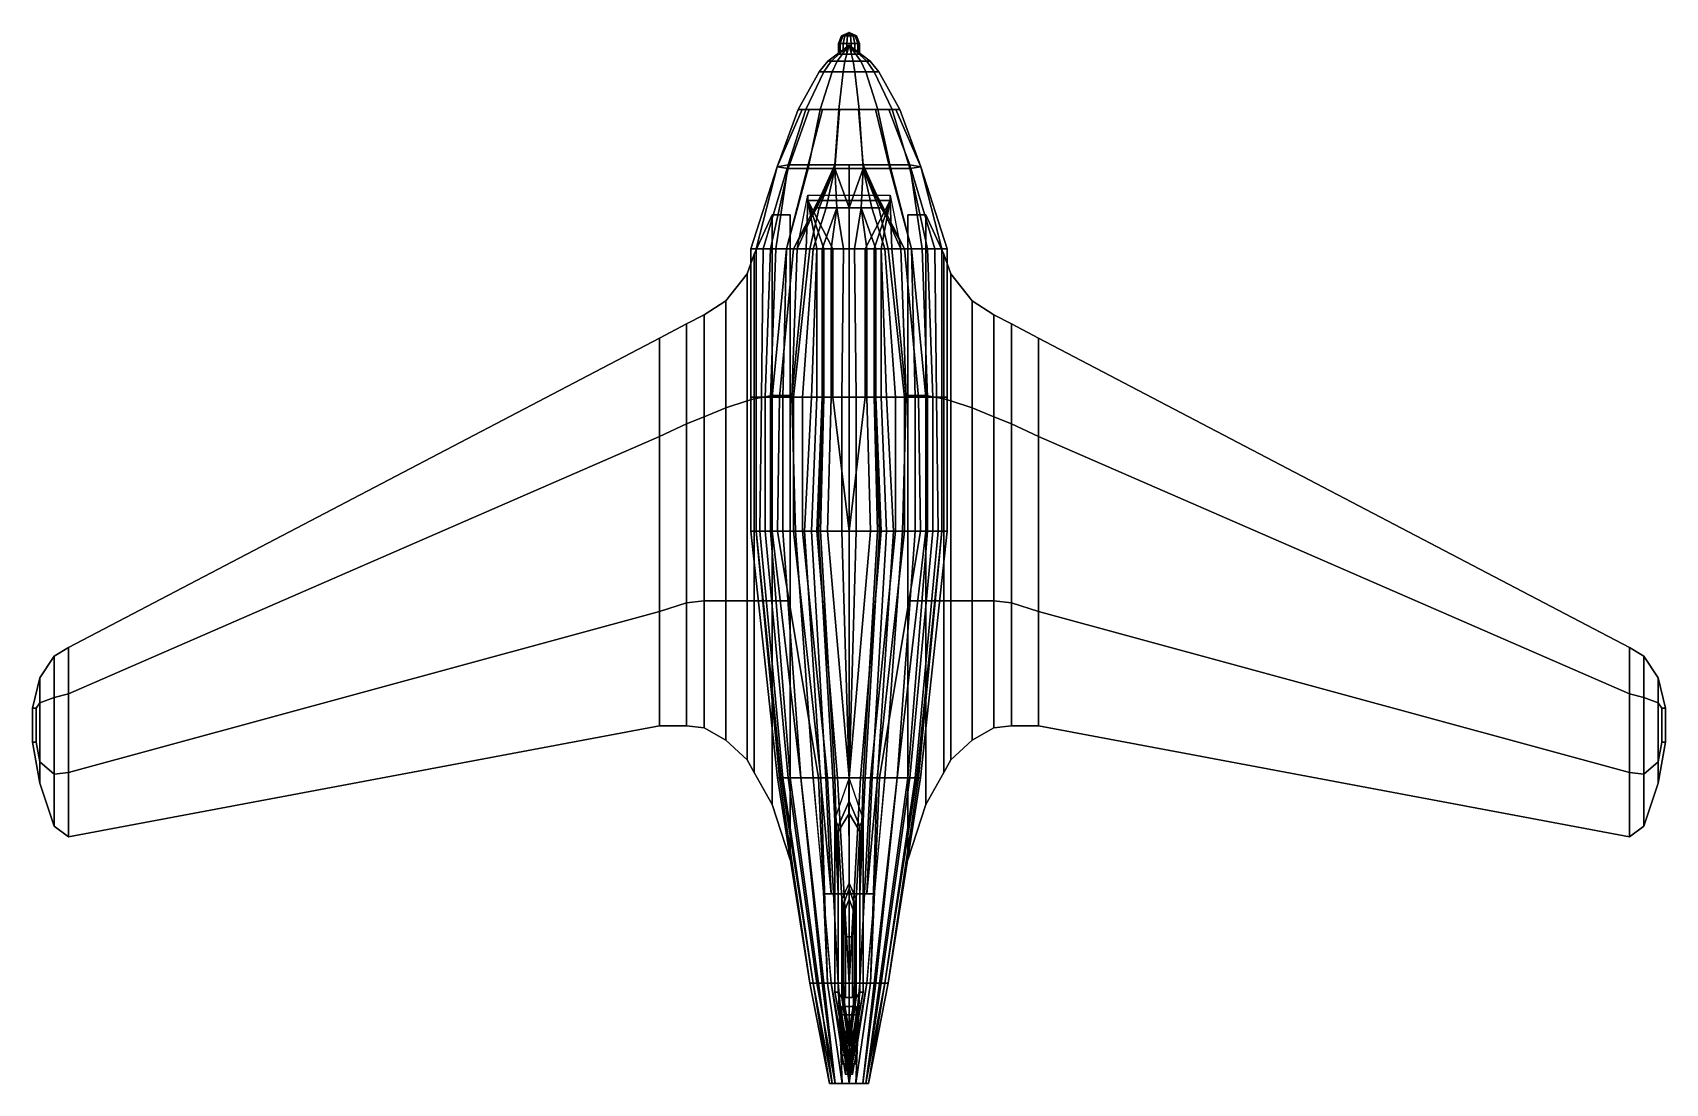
# Model space of a CAD drawing. Header units: millimetres. Extents: x -4.6 to 4.6, y -2.9 to 16.8.
# Drawn here: x -4.57 to 4.57, y -2.94 to 2.94 of the extents above.
import ezdxf

# ---------------------------------------------------------------- set-up
doc = ezdxf.new("R2010")
doc.units = ezdxf.units.MM
for name, color, linetype in [('wheel', 2, 'Continuous'), ('wing1', 5, 'Continuous'), ('wing2', 1, 'Continuous')]:
    doc.layers.add(name, color=color, linetype=linetype)

msp = doc.modelspace()

# ---------------------------------------------------------------- linework, layer by layer
for points in [[(3.416651727164429e-16, 2.94, 0.05000000000000071), (-0.04161119535966417, 2.922426406871194, 0.04172301862151251), (-0.03527626807258055, 2.922426406871194, 0.07357084875161313), (3.416651727164429e-16, 2.94, 0.05000000000000071)], [(3.416651727164429e-16, 2.94, 0.05000000000000071), (-0.02357084875161319, 2.922426406871194, 0.01472373192742005), (-0.04161119535966417, 2.922426406871194, 0.04172301862151251), (3.416651727164429e-16, 2.94, 0.05000000000000071)], [(3.416651727164429e-16, 2.94, 0.05000000000000071), (-0.03527626807258055, 2.922426406871194, 0.07357084875161313), (-0.00827698137848764, 2.922426406871194, 0.09161119535966478), (3.416651727164429e-16, 2.94, 0.05000000000000071)], [(3.416651727164429e-16, 2.94, 0.05000000000000071), (0.008276981378488764, 2.922426406871194, 0.008388804640336645), (-0.02357084875161319, 2.922426406871194, 0.01472373192742005), (3.416651727164429e-16, 2.94, 0.05000000000000071)], [(3.416651727164429e-16, 2.94, 0.05000000000000071), (-0.00827698137848764, 2.922426406871194, 0.09161119535966478), (0.02357084875161342, 2.922426406871194, 0.08527626807258315), (-1.024240371336197e-16, 2.94, 0.05000000000000249)], [(-1.024240371336197e-16, 2.94, 0.05000000000000249), (0.02357084875161342, 2.922426406871194, 0.08527626807258315), (0.04161119535966485, 2.922426406871194, 0.05827698137848891), (3.416651727164429e-16, 2.94, 0.05000000000000071)], [(3.416651727164429e-16, 2.94, 0.05000000000000071), (0.04161119535966485, 2.922426406871194, 0.05827698137848891), (0.03527626807258167, 2.922426406871194, 0.02642915124838652), (5.637097776414742e-16, 2.94, 0.04999999999999893)], [(5.637097776414742e-16, 2.94, 0.04999999999999893), (0.03527626807258167, 2.922426406871194, 0.02642915124838652), (0.008276981378488764, 2.922426406871194, 0.008388804640336645), (3.416651727164429e-16, 2.94, 0.05000000000000071)], [(3.330929282396868e-16, 2.870000000000003, 0.05000000000000071), (-0.09994942620564497, 2.780000000000003, -0.01678407146290262), (-0.1178983868523821, 2.780000000000003, 0.0734514472390515), (3.330929282396868e-16, 2.870000000000003, 0.05000000000000071)], [(3.330929282396868e-16, 2.870000000000003, 0.05000000000000071), (-0.1178983868523821, 2.780000000000003, 0.0734514472390515), (-0.06678407146290367, 2.780000000000003, 0.1499494262056462), (3.330929282396868e-16, 2.870000000000003, 0.05000000000000071)], [(3.330929282396868e-16, 2.870000000000003, 0.05000000000000071), (-0.02345144723904981, 2.780000000000003, -0.06789838685238081), (-0.09994942620564497, 2.780000000000003, -0.01678407146290262), (3.330929282396868e-16, 2.870000000000003, 0.05000000000000071)], [(3.330929282396868e-16, 2.870000000000003, 0.05000000000000071), (-0.06678407146290367, 2.780000000000003, 0.1499494262056462), (0.02345144723905022, 2.780000000000003, 0.1678983868523822), (3.330929282396868e-16, 2.870000000000003, 0.05000000000000071)], [(-0.04161119535966417, 2.922426406871194, 0.04172301862151251), (-0.05884711682419341, 2.880000000000001, 0.03829458067903246), (-0.04988817673815171, 2.880000000000001, 0.08333421398117657), (-0.03527626807258055, 2.922426406871194, 0.07357084875161313)], [(-0.02357084875161319, 2.922426406871194, 0.01472373192742005), (-0.03333421398117575, 2.880000000000001, 0.0001118232618484427), (-0.05884711682419341, 2.880000000000001, 0.03829458067903246), (-0.04161119535966417, 2.922426406871194, 0.04172301862151251)], [(-0.05884711682419342, 2.820000000000002, 0.06170541932096896), (-0.03333421398117576, 2.820000000000002, 0.09988817673815298), (-0.03333421398117575, 2.880000000000001, 0.09988817673815298), (-0.05884711682419341, 2.880000000000001, 0.06170541932096896)], [(-0.04988817673815261, 2.820000000000002, 0.01666578601882307), (-0.05884711682419342, 2.820000000000002, 0.06170541932096896), (-0.05884711682419341, 2.880000000000001, 0.06170541932096896), (-0.0498881767381526, 2.880000000000001, 0.01666578601882307)], [(-0.03527626807258055, 2.922426406871194, 0.07357084875161313), (-0.04988817673815171, 2.880000000000001, 0.08333421398117657), (-0.01170541932096725, 2.880000000000001, 0.1088471168241938), (-0.00827698137848764, 2.922426406871194, 0.09161119535966478)], [(-0.01170541932096747, 2.820000000000002, -0.008847116824194146), (-0.04988817673815261, 2.820000000000002, 0.01666578601882307), (-0.0498881767381526, 2.880000000000001, 0.01666578601882307), (-0.01170541932096747, 2.880000000000001, -0.008847116824194146)], [(0.008276981378488764, 2.922426406871194, 0.008388804640336645), (0.01170541932096814, 2.880000000000001, -0.008847116824194146), (-0.03333421398117575, 2.880000000000001, 0.0001118232618484427), (-0.02357084875161319, 2.922426406871194, 0.01472373192742005)], [(-0.03333421398117576, 2.820000000000002, 0.09988817673815298), (0.01170541932096813, 2.820000000000002, 0.1088471168241956), (0.01170541932096814, 2.880000000000001, 0.1088471168241956), (-0.03333421398117575, 2.880000000000001, 0.09988817673815298)], [(3.330929282396868e-16, 2.870000000000003, 0.05000000000000071), (0.06678407146290431, 2.780000000000003, -0.0499494262056448), (-0.02345144723904981, 2.780000000000003, -0.06789838685238081), (3.330929282396868e-16, 2.870000000000003, 0.05000000000000071)], [(-0.00827698137848764, 2.922426406871194, 0.09161119535966478), (-0.01170541932096725, 2.880000000000001, 0.1088471168241938), (0.03333421398117598, 2.880000000000001, 0.09988817673815475), (0.02357084875161342, 2.922426406871194, 0.08527626807258315)], [(0.03333421398117641, 2.820000000000002, 0.0001118232618466664), (-0.01170541932096747, 2.820000000000002, -0.008847116824194146), (-0.01170541932096747, 2.880000000000001, -0.008847116824194146), (0.03333421398117642, 2.880000000000001, 0.0001118232618466664)], [(3.330929282396868e-16, 2.870000000000003, 0.05000000000000071), (0.1178983868523827, 2.780000000000003, 0.02654855276094992), (0.06678407146290431, 2.780000000000003, -0.0499494262056448), (3.330929282396868e-16, 2.870000000000003, 0.05000000000000071)], [(3.330929282396868e-16, 2.870000000000003, 0.05000000000000071), (0.02345144723905022, 2.780000000000003, 0.1678983868523822), (0.0999494262056456, 2.780000000000003, 0.116784071462904), (3.330929282396868e-16, 2.870000000000003, 0.05000000000000071)], [(3.330929282396868e-16, 2.870000000000003, 0.05000000000000071), (0.0999494262056456, 2.780000000000003, 0.116784071462904), (0.1178983868523827, 2.780000000000003, 0.02654855276094992), (3.330929282396868e-16, 2.870000000000003, 0.05000000000000071)], [(0.03527626807258167, 2.922426406871194, 0.02642915124838652), (0.04988817673815282, 2.880000000000001, 0.01666578601882485), (0.01170541932096814, 2.880000000000001, -0.008847116824194146), (0.008276981378488764, 2.922426406871194, 0.008388804640336645)], [(0.01170541932096813, 2.820000000000002, 0.1088471168241956), (0.04988817673815326, 2.820000000000002, 0.08333421398117657), (0.04988817673815327, 2.880000000000001, 0.08333421398117657), (0.01170541932096814, 2.880000000000001, 0.1088471168241956)], [(0.02357084875161342, 2.922426406871194, 0.08527626807258315), (0.03333421398117598, 2.880000000000001, 0.09988817673815475), (0.05884711682419408, 2.880000000000001, 0.06170541932096896), (0.04161119535966485, 2.922426406871194, 0.05827698137848891)], [(0.05884711682419407, 2.820000000000002, 0.03829458067903246), (0.03333421398117641, 2.820000000000002, 0.0001118232618466664), (0.03333421398117642, 2.880000000000001, 0.0001118232618466664), (0.05884711682419408, 2.880000000000001, 0.03829458067903246)], [(0.04161119535966485, 2.922426406871194, 0.05827698137848891), (0.05884711682419408, 2.880000000000001, 0.06170541932096896), (0.04988817673815282, 2.880000000000001, 0.01666578601882485), (0.03527626807258167, 2.922426406871194, 0.02642915124838652)], [(0.04988817673815326, 2.820000000000002, 0.08333421398117657), (0.05884711682419407, 2.820000000000002, 0.03829458067903246), (0.05884711682419408, 2.880000000000001, 0.03829458067903246), (0.04988817673815327, 2.880000000000001, 0.08333421398117657)], [(-0.09994942620564497, 2.780000000000003, -0.01678407146290262), (-0.1413498340914327, 2.719999999999997, -0.04444693961333002), (-0.166733497668549, 2.719999999999997, 0.08316535474274289), (-0.1178983868523821, 2.780000000000003, 0.0734514472390515)], [(-0.1178983868523821, 2.780000000000003, 0.0734514472390515), (-0.166733497668549, 2.719999999999997, 0.08316535474274289), (-0.09444693961333218, 2.719999999999997, 0.1913498340914348), (-0.06678407146290367, 2.780000000000003, 0.1499494262056462)], [(-0.02345144723904981, 2.780000000000003, -0.06789838685238081), (-0.03316535474274142, 2.719999999999997, -0.1167334976685481), (-0.1413498340914327, 2.719999999999997, -0.04444693961333002), (-0.09994942620564497, 2.780000000000003, -0.01678407146290262)], [(-0.06678407146290367, 2.780000000000003, 0.1499494262056462), (-0.09444693961333218, 2.719999999999997, 0.1913498340914348), (0.03316535474274206, 2.719999999999997, 0.2167334976685495), (0.02345144723905022, 2.780000000000003, 0.1678983868523822)], [(0.06678407146290431, 2.780000000000003, -0.0499494262056448), (0.09444693961333282, 2.719999999999997, -0.09134983409143338), (-0.03316535474274142, 2.719999999999997, -0.1167334976685481), (-0.02345144723904981, 2.780000000000003, -0.06789838685238081)], [(0.02345144723905022, 2.780000000000003, 0.1678983868523822), (0.03316535474274206, 2.719999999999997, 0.2167334976685495), (0.1413498340914335, 2.719999999999997, 0.1444469396133332), (0.0999494262056456, 2.780000000000003, 0.116784071462904)], [(0.1178983868523827, 2.780000000000003, 0.02654855276094992), (0.1667334976685496, 2.719999999999997, 0.01683464525725853), (0.09444693961333282, 2.719999999999997, -0.09134983409143338), (0.06678407146290431, 2.780000000000003, -0.0499494262056448)], [(0.0999494262056456, 2.780000000000003, 0.116784071462904), (0.1413498340914335, 2.719999999999997, 0.1444469396133332), (0.1667334976685496, 2.719999999999997, 0.01683464525725853), (0.1178983868523827, 2.780000000000003, 0.02654855276094992)], [(-0.2844277313169365, 2.51, 0.1065761933846776), (-0.1611153675756844, 2.51, 0.2911261875677393), (-0.0944469396133324, 2.720000000000001, 0.191349834091433), (-0.166733497668549, 2.720000000000001, 0.08316535474274289)], [(-0.2411261875677381, 2.51, -0.1111153675756835), (-0.2844277313169365, 2.51, 0.1065761933846776), (-0.166733497668549, 2.720000000000001, 0.08316535474274289), (-0.1413498340914322, 2.720000000000001, -0.04444693961333002)], [(-0.05657619338467683, 2.51, -0.2344277313169361), (-0.2411261875677381, 2.51, -0.1111153675756835), (-0.1413498340914322, 2.720000000000001, -0.04444693961333002), (-0.03316535474274142, 2.720000000000001, -0.1167334976685481)], [(-0.1611153675756844, 2.51, 0.2911261875677393), (0.05657619338467719, 2.51, 0.3344277313169375), (0.03316535474274206, 2.720000000000001, 0.2167334976685495), (-0.0944469396133324, 2.720000000000001, 0.191349834091433)], [(0.1611153675756847, 2.51, -0.1911261875677379), (-0.05657619338467683, 2.51, -0.2344277313169361), (-0.03316535474274142, 2.720000000000001, -0.1167334976685481), (0.09444693961333282, 2.720000000000001, -0.0913498340914316)], [(0.05657619338467719, 2.51, 0.3344277313169375), (0.2411261875677385, 2.51, 0.2111153675756849), (0.1413498340914328, 2.720000000000001, 0.1444469396133314), (0.03316535474274206, 2.720000000000001, 0.2167334976685495)], [(0.2844277313169373, 2.51, -0.006576193384676188), (0.1611153675756847, 2.51, -0.1911261875677379), (0.09444693961333282, 2.720000000000001, -0.0913498340914316), (0.1667334976685496, 2.720000000000001, 0.01683464525725853)], [(0.2411261875677385, 2.51, 0.2111153675756849), (0.2844277313169373, 2.51, -0.006576193384676188), (0.1667334976685496, 2.720000000000001, 0.01683464525725853), (0.1413498340914328, 2.720000000000001, 0.1444469396133314)], [(-0.4021219649653242, 2.19, 0.1299870320266141), (-0.3409025410440433, 2.180000000000001, 0.2777837955380367), (-0.2227715494463104, 2.51, 0.1988511904762085), (-0.2844277313169365, 2.51, 0.1065761933846776)], [(-0.3409025410440435, 2.200000000000001, -0.177783795538037), (-0.402121964965324, 2.19, -0.02998703202661268), (-0.2627769594423372, 2.51, -0.002269587095504733), (-0.2411261875677381, 2.51, -0.1111153675756835)], [(-0.402121964965324, 2.19, -0.02998703202661268), (-0.4021219649653242, 2.19, 0.1299870320266141), (-0.2844277313169365, 2.51, 0.1065761933846776), (-0.2627769594423372, 2.51, -0.002269587095504733)], [(-0.3409025410440433, 2.180000000000001, 0.2777837955380367), (-0.2277837955380366, 2.180000000000001, 0.3909025410440439), (-0.1611153675756844, 2.51, 0.2911261875677393), (-0.2227715494463104, 2.51, 0.1988511904762085)], [(-0.2277837955380368, 2.200000000000001, -0.2909025410440425), (-0.3409025410440435, 2.200000000000001, -0.177783795538037), (-0.2411261875677381, 2.51, -0.1111153675756835), (-0.1488511904762075, 2.51, -0.1727715494463098)], [(-0.2277837955380366, 2.180000000000001, 0.3909025410440439), (-0.07998703202661248, 2.180000000000001, 0.4521219649653236), (-0.0522695870955036, 2.51, 0.3127769594423384), (-0.1611153675756844, 2.51, 0.2911261875677393)], [(-0.07998703202661248, 2.200000000000001, -0.352121964965324), (-0.2277837955380368, 2.200000000000001, -0.2909025410440425), (-0.1488511904762075, 2.51, -0.1727715494463098), (-0.05657619338467683, 2.51, -0.2344277313169361)], [(-0.07998703202661248, 2.180000000000001, 0.4521219649653236), (0.07998703202661275, 2.180000000000001, 0.4521219649653254), (0.05657619338467719, 2.51, 0.3344277313169375), (-0.0522695870955036, 2.51, 0.3127769594423384)], [(0.07998703202661298, 2.200000000000001, -0.3521219649653222), (-0.07998703202661248, 2.200000000000001, -0.352121964965324), (-0.05657619338467683, 2.51, -0.2344277313169361), (0.05226958709550396, 2.51, -0.212776959442337)], [(0.2277837955380371, 2.200000000000001, -0.2909025410440442), (0.07998703202661298, 2.200000000000001, -0.3521219649653222), (0.05226958709550396, 2.51, -0.212776959442337), (0.1611153675756847, 2.51, -0.1911261875677379)], [(0.07998703202661275, 2.180000000000001, 0.4521219649653254), (0.2277837955380369, 2.180000000000001, 0.3909025410440439), (0.1488511904762078, 2.51, 0.2727715494463112), (0.05657619338467719, 2.51, 0.3344277313169375)], [(0.2277837955380369, 2.180000000000001, 0.3909025410440439), (0.3409025410440437, 2.180000000000001, 0.2777837955380367), (0.2411261875677385, 2.51, 0.2111153675756849), (0.1488511904762078, 2.51, 0.2727715494463112)], [(0.3409025410440441, 2.200000000000001, -0.1777837955380352), (0.2277837955380371, 2.200000000000001, -0.2909025410440442), (0.1611153675756847, 2.51, -0.1911261875677379), (0.222771549446311, 2.51, -0.09885119047620705)], [(0.4021219649653248, 2.19, -0.02998703202661268), (0.3409025410440441, 2.200000000000001, -0.1777837955380352), (0.222771549446311, 2.51, -0.09885119047620705), (0.2844277313169373, 2.51, -0.006576193384676188)], [(0.3409025410440437, 2.180000000000001, 0.2777837955380367), (0.4021219649653248, 2.19, 0.1299870320266141), (0.2627769594423378, 2.51, 0.1022695870955062), (0.2411261875677385, 2.51, 0.2111153675756849)], [(0.4021219649653248, 2.19, 0.1299870320266141), (0.4021219649653248, 2.19, -0.02998703202661268), (0.2844277313169373, 2.51, -0.006576193384676188), (0.2627769594423378, 2.51, 0.1022695870955062)], [(-0.4800000000000002, 1.730000000000002, -0.2499999999999982), (-0.5199999999999998, 1.730000000000002, -0.1699999999999982), (-0.402121964965324, 2.19, -0.02998703202661268), (-0.3409025410440433, 2.200000000000001, -0.1777837955380352)], [(-0.4099999999999999, 1.730000000000002, -0.3499999999999979), (-0.4800000000000002, 1.730000000000002, -0.2499999999999982), (-0.3409025410440433, 2.200000000000001, -0.1777837955380352)], [(-0.3499999999999994, 1.730000000000002, -0.3999999999999986), (-0.4099999999999999, 1.730000000000002, -0.3499999999999979), (-0.3409025410440433, 2.200000000000001, -0.1777837955380352), (-0.2277837955380366, 2.200000000000001, -0.2909025410440442)], [(-0.2899999999999998, 1.730000000000002, -0.4399999999999977), (-0.3499999999999994, 1.730000000000002, -0.3999999999999986), (-0.2277837955380366, 2.200000000000001, -0.2909025410440442), (-0.0799870320266127, 2.200000000000001, -0.3521219649653222)], [(1.934878039039357e-16, 1.730000000000002, -0.4999999999999978), (-0.2899999999999998, 1.730000000000002, -0.4399999999999973), (-0.0799870320266127, 2.200000000000001, -0.3521219649653218), (2.510443025335872e-16, 2.200000000000001, -0.3521219649653218)], [(0.2900000000000004, 1.730000000000002, -0.4399999999999973), (3.624834807314236e-16, 1.730000000000002, -0.4999999999999978), (2.510443025335872e-16, 2.200000000000001, -0.3521219649653218), (0.07998703202661298, 2.200000000000001, -0.3521219649653218)], [(0.35, 1.730000000000002, -0.3999999999999986), (0.2900000000000004, 1.730000000000002, -0.4399999999999977), (0.07998703202661298, 2.200000000000001, -0.3521219649653222), (0.2277837955380371, 2.200000000000001, -0.2909025410440442)], [(0.4100000000000005, 1.730000000000002, -0.3499999999999979), (0.35, 1.730000000000002, -0.3999999999999986), (0.2277837955380371, 2.200000000000001, -0.2909025410440442), (0.3409025410440441, 2.200000000000001, -0.1777837955380352)], [(0.4800000000000008, 1.730000000000002, -0.2499999999999982), (0.4100000000000005, 1.730000000000002, -0.3499999999999979), (0.3409025410440441, 2.200000000000001, -0.1777837955380352)], [(0.3409025410440441, 2.200000000000001, -0.1777837955380352), (0.4021219649653248, 2.19, -0.02998703202661268), (0.52, 1.730000000000002, -0.1699999999999982), (0.4800000000000008, 1.730000000000002, -0.2499999999999982)], [(-0.55, 1.730000000000002, -0.05999999999999872), (-0.55, 1.730000000000002, 0.02000000000000135), (-0.402121964965324, 2.19, 0.1300000000000008), (-0.402121964965324, 2.19, -0.02998703202661268)], [(-0.55, 1.730000000000002, 0.02000000000000135), (-0.5199999999999998, 1.730000000000002, 0.1600000000000019), (-0.402121964965324, 2.19, 0.1299870320266141)], [(-0.5199999999999998, 1.730000000000002, -0.1699999999999982), (-0.55, 1.730000000000002, -0.05999999999999872), (-0.402121964965324, 2.19, -0.02998703202661268)], [(-0.5199999999999998, 1.730000000000002, 0.1600000000000019), (-0.4399999999999993, 1.730000000000002, 0.3100000000000023), (-0.3409025410440433, 2.180000000000001, 0.2777837955380367), (-0.402121964965324, 2.19, 0.1300000000000008)], [(-0.4399999999999993, 1.730000000000002, 0.3100000000000023), (-0.3499999999999994, 1.730000000000002, 0.4000000000000021), (-0.2277837955380362, 2.180000000000001, 0.3909025410440439), (-0.3409025410440433, 2.180000000000001, 0.2777837955380367)], [(-0.3499999999999994, 1.730000000000002, 0.4000000000000021), (-0.3100000000000003, 1.730000000000002, 0.4300000000000015), (-0.07998703202661225, 2.180000000000001, 0.4521219649653254), (-0.2277837955380362, 2.180000000000001, 0.3909025410440439)], [(-0.1662983158520314, 1.960000000000003, 0.4988830178257153), (-0.1662983158520314, 1.960000000000003, 0.4988830178257153), (-0.07998703202679697, 2.179999999999639, 0.4521219649653077), (-0.1799999999999998, 1.960000000000003, 0.4299999999999997)], [(-0.1272792206135783, 1.960000000000003, 0.5572792206135784), (-0.1272792206135783, 1.960000000000003, 0.5572792206135784), (-0.07998703202660082, 2.18000000000014, 0.452121964965265), (-0.1662983158520314, 1.960000000000003, 0.4988830178257153)], [(-0.06888301782571593, 1.960000000000003, 0.5962983158520316), (-0.06888301782571593, 1.960000000000003, 0.5962983158520316), (-0.07998703202661103, 2.179999999999973, 0.452121964965345), (-0.1272792206135783, 1.960000000000003, 0.5572792206135784)], [(2.077759622340359e-16, 1.960000000000003, 0.6099999999999994), (1.938981744262214e-16, 1.960000000000003, 0.6099999999999994), (0.07998703202661273, 2.180000000000001, 0.4521219649653254), (-0.07998703202661248, 2.180000000000001, 0.4521219649653236)], [(2.216537500418503e-16, 1.960000000000003, 0.6099999999999994), (2.216537500418503e-16, 1.960000000000003, 0.6099999999999994), (-0.07998703202661248, 2.180000000000001, 0.4521219649653254), (-0.06888301782571594, 1.960000000000003, 0.5962983158520316)], [(0.06888301782571636, 1.960000000000003, 0.5962983158520316), (0.06888301782571636, 1.960000000000003, 0.5962983158520316), (0.07998703202661275, 2.180000000000001, 0.4521219649653254), (1.938981744262214e-16, 1.960000000000003, 0.6099999999999994)], [(0.1272792206135788, 1.960000000000003, 0.5572792206135784), (0.1272792206135788, 1.960000000000003, 0.5572792206135784), (0.07998703202661277, 2.180000000000001, 0.4521219649653254), (0.06888301782571632, 1.960000000000003, 0.5962983158520316)], [(0.2277837955380363, 2.180000000000001, 0.3909025410440439), (0.07998703202661275, 2.180000000000001, 0.4521219649653254), (0.3100000000000009, 1.730000000000002, 0.4300000000000015), (0.35, 1.730000000000002, 0.4000000000000021)], [(0.1662983158520318, 1.960000000000003, 0.4988830178257153), (0.1662983158520318, 1.960000000000003, 0.4988830178257153), (0.07998703202661277, 2.180000000000001, 0.4521219649653254), (0.1272792206135788, 1.960000000000003, 0.5572792206135784)], [(0.1800000000000002, 1.960000000000003, 0.4299999999999997), (0.1800000000000002, 1.960000000000003, 0.4299999999999997), (0.07998703202661281, 2.180000000000001, 0.4521219649653254), (0.1662983158520318, 1.960000000000003, 0.4988830178257153)], [(0.3409025410440437, 2.180000000000001, 0.2777837955380367), (0.2277837955380369, 2.180000000000001, 0.3909025410440439), (0.35, 1.730000000000002, 0.4000000000000021), (0.4399999999999999, 1.730000000000002, 0.3100000000000023)], [(0.4021219649653248, 2.19, 0.1300000000000008), (0.3409025410440437, 2.180000000000001, 0.2777837955380367), (0.4399999999999999, 1.730000000000002, 0.3100000000000023), (0.52, 1.730000000000002, 0.1600000000000019)], [(0.4021219649653248, 2.19, -0.02998703202661268), (0.4021219649653248, 2.19, 0.1299870320266141), (0.5500000000000003, 1.730000000000002, 0.02000000000000135), (0.5500000000000003, 1.730000000000002, -0.05999999999999872)], [(0.4021219649653248, 2.19, 0.1300000000000008), (0.4021219649653248, 2.19, 0.1300000000000008), (0.52, 1.730000000000002, 0.1600000000000019), (0.5500000000000003, 1.730000000000002, 0.02000000000000135)], [(0.4021219649653248, 2.19, -0.02998703202661268), (0.4021219649653248, 2.19, -0.02998703202661268), (0.5500000000000003, 1.730000000000002, -0.05999999999999872), (0.52, 1.730000000000002, -0.1699999999999982)], [(-0.3099999999999998, 1.730000000000002, 0.4299999999999997), (-0.2199999999999994, 1.730000000000002, 0.5900000000000016), (-0.1662983158520314, 1.960000000000003, 0.4988830178257153), (-0.1799999999999998, 1.960000000000003, 0.4299999999999997)], [(-0.2199999999999994, 1.730000000000002, 0.5900000000000016), (-0.1999999999999989, 1.730000000000002, 0.620000000000001), (-0.1272792206135783, 1.960000000000003, 0.5572792206135784), (-0.1662983158520314, 1.960000000000003, 0.4988830178257153)], [(-0.1999999999999989, 1.730000000000002, 0.620000000000001), (-0.1499999999999991, 1.730000000000002, 0.6600000000000019), (-0.06888301782571594, 1.960000000000003, 0.5962983158520316), (-0.1272792206135783, 1.960000000000003, 0.5572792206135784)], [(-0.1499999999999991, 1.730000000000002, 0.6600000000000019), (-0.09999999999999928, 1.730000000000002, 0.6800000000000015), (-0.06888301782571594, 1.960000000000003, 0.5962983158520316)], [(-0.09999999999999928, 1.730000000000002, 0.6800000000000015), (-0.029999999999999, 1.730000000000002, 0.7000000000000011), (-0.06888301782571594, 1.960000000000003, 0.5962983158520316)], [(-0.029999999999999, 1.730000000000002, 0.7000000000000011), (3.62483480731424e-16, 1.730000000000002, 0.7000000000000011), (2.106322928574491e-16, 1.960000000000003, 0.6099999999999994), (-0.06888301782571594, 1.960000000000003, 0.5962983158520316)], [(3.62483480731424e-16, 1.730000000000002, 0.7000000000000011), (0.02999999999999972, 1.730000000000002, 0.7000000000000011), (0.06888301782571636, 1.960000000000003, 0.5962983158520316), (2.106322928574491e-16, 1.960000000000003, 0.6099999999999994)], [(0.02999999999999972, 1.730000000000002, 0.7000000000000011), (0.1, 1.730000000000002, 0.6800000000000015), (0.06888301782571636, 1.960000000000003, 0.5962983158520316)], [(0.1499999999999998, 1.730000000000002, 0.6600000000000019), (0.1999999999999997, 1.730000000000002, 0.620000000000001), (0.1272792206135788, 1.960000000000003, 0.5572792206135784), (0.06888301782571636, 1.960000000000003, 0.5962983158520316)], [(0.1, 1.730000000000002, 0.6800000000000015), (0.1499999999999998, 1.730000000000002, 0.6600000000000019), (0.06888301782571636, 1.960000000000003, 0.5962983158520316)], [(0.1999999999999997, 1.730000000000002, 0.620000000000001), (0.2200000000000001, 1.730000000000002, 0.5900000000000016), (0.1662983158520318, 1.960000000000003, 0.4988830178257153), (0.1272792206135788, 1.960000000000003, 0.5572792206135784)], [(0.2200000000000001, 1.730000000000002, 0.5900000000000016), (0.3100000000000002, 1.730000000000002, 0.4299999999999997), (0.1800000000000002, 1.960000000000003, 0.4299999999999997), (0.1662983158520318, 1.960000000000003, 0.4988830178257153)], [(-0.5499999999999997, 0.9000000000000021, 0.02000000000000135), (-0.5199999999999995, 0.9000000000000021, 0.1600000000000019), (-0.5199999999999991, 1.730000000000002, 0.1600000000000019), (-0.5499999999999994, 1.730000000000002, 0.02000000000000135)], [(-0.5200000000000004, 0.9000000000000021, -0.2699999999999978), (-0.5499999999999997, 0.9000000000000021, -0.05999999999999872), (-0.5499999999999994, 1.730000000000002, -0.05999999999999872), (-0.5199999999999991, 1.730000000000002, -0.1699999999999982)], [(-0.5499999999999997, 0.9000000000000021, -0.05999999999999872), (-0.5499999999999997, 0.9000000000000021, 0.02000000000000135), (-0.5499999999999994, 1.730000000000002, 0.02000000000000135), (-0.5499999999999994, 1.730000000000002, -0.05999999999999872)], [(-0.49, 0.9000000000000021, -0.3499999999999979), (-0.5200000000000004, 0.9000000000000021, -0.2699999999999978), (-0.5199999999999991, 1.730000000000002, -0.1699999999999982), (-0.48, 1.730000000000002, -0.2499999999999982)], [(-0.5199999999999995, 0.9000000000000021, 0.1600000000000019), (-0.4700000000000005, 0.9000000000000021, 0.3100000000000023), (-0.4399999999999991, 1.730000000000002, 0.3100000000000023), (-0.5199999999999991, 1.730000000000002, 0.1600000000000019)], [(-0.4400000000000002, 0.9000000000000021, -0.4099999999999984), (-0.49, 0.9000000000000021, -0.3499999999999979), (-0.48, 1.730000000000002, -0.2499999999999982), (-0.4099999999999998, 1.730000000000002, -0.3499999999999979)], [(-0.4700000000000005, 0.9000000000000021, 0.3100000000000023), (-0.4299999999999995, 0.9000000000000021, 0.3600000000000012), (-0.3499999999999993, 1.730000000000002, 0.4000000000000021), (-0.4399999999999991, 1.730000000000002, 0.3100000000000023)], [(-0.3699999999999999, 0.9000000000000021, -0.4699999999999989), (-0.4400000000000002, 0.9000000000000021, -0.4099999999999984), (-0.4099999999999998, 1.730000000000002, -0.3499999999999979), (-0.3499999999999993, 1.730000000000002, -0.3999999999999986)], [(-0.4299999999999995, 0.9000000000000021, 0.3600000000000012), (-0.3900000000000004, 0.9000000000000021, 0.4300000000000015), (-0.3100000000000001, 1.730000000000002, 0.4300000000000015), (-0.3499999999999993, 1.730000000000002, 0.4000000000000021)], [(-0.3499999999999993, 1.730000000000002, -0.3999999999999986), (-0.2899999999999996, 1.730000000000002, -0.4399999999999977), (-0.3200000000000001, 0.9000000000000021, -0.4999999999999982), (-0.3699999999999999, 0.9000000000000021, -0.4699999999999989)], [(0.3700000000000003, 0.9000000000000021, -0.4699999999999989), (0.3200000000000005, 0.9000000000000021, -0.4999999999999982), (0.2900000000000004, 1.730000000000002, -0.4399999999999977), (0.35, 1.730000000000002, -0.3999999999999986)], [(0.35, 1.730000000000002, 0.4000000000000021), (0.3100000000000009, 1.730000000000002, 0.4300000000000015), (0.3900000000000007, 0.9000000000000021, 0.4300000000000015), (0.4299999999999999, 0.9000000000000021, 0.3600000000000012)], [(0.35, 1.730000000000002, -0.3999999999999986), (0.4100000000000005, 1.730000000000002, -0.3499999999999979), (0.4400000000000006, 0.9000000000000021, -0.4099999999999984), (0.3700000000000003, 0.9000000000000021, -0.4699999999999989)], [(0.4399999999999999, 1.730000000000002, 0.3100000000000023), (0.35, 1.730000000000002, 0.4000000000000021), (0.4299999999999999, 0.9000000000000021, 0.3600000000000012), (0.4700000000000008, 0.9000000000000021, 0.3100000000000023)], [(0.4100000000000005, 1.730000000000002, -0.3499999999999979), (0.4800000000000008, 1.730000000000002, -0.2499999999999982), (0.4900000000000004, 0.9000000000000021, -0.3499999999999979), (0.4400000000000006, 0.9000000000000021, -0.4099999999999984)], [(0.52, 1.730000000000002, 0.1600000000000019), (0.4399999999999999, 1.730000000000002, 0.3100000000000023), (0.4700000000000008, 0.9000000000000021, 0.3100000000000023), (0.5199999999999997, 0.9000000000000021, 0.1600000000000019)], [(0.4800000000000008, 1.730000000000002, -0.2499999999999982), (0.52, 1.730000000000002, -0.1699999999999982), (0.5200000000000006, 0.9000000000000021, -0.2699999999999978), (0.4900000000000004, 0.9000000000000021, -0.3499999999999979)], [(0.5500000000000003, 1.730000000000002, 0.02000000000000135), (0.52, 1.730000000000002, 0.1600000000000019), (0.5199999999999997, 0.9000000000000021, 0.1600000000000019), (0.5499999999999999, 0.9000000000000021, 0.02000000000000135)], [(0.52, 1.730000000000002, -0.1699999999999982), (0.5500000000000003, 1.730000000000002, -0.05999999999999872), (0.5499999999999999, 0.9000000000000021, -0.05999999999999872), (0.5200000000000006, 0.9000000000000021, -0.2699999999999978)], [(0.5500000000000003, 1.730000000000002, -0.05999999999999872), (0.5500000000000003, 1.730000000000002, 0.02000000000000135), (0.5499999999999999, 0.9000000000000021, 0.02000000000000135), (0.5499999999999999, 0.9000000000000021, -0.05999999999999872)], [(-0.5500000000000002, 0.1500000000000021, 0.04000000000000092), (-0.5200000000000008, 0.1500000000000021, 0.2400000000000002), (-0.5199999999999995, 0.9000000000000021, 0.1600000000000019), (-0.5500000000000006, 0.9000000000000021, 0.02000000000000135)], [(-0.5200000000000008, 0.1500000000000021, -0.2499999999999982), (-0.5500000000000002, 0.1500000000000021, -0.03999999999999915), (-0.5500000000000006, 0.9000000000000021, -0.05999999999999872), (-0.5200000000000004, 0.9000000000000021, -0.2699999999999978)], [(-0.5500000000000002, 0.1500000000000021, -0.03999999999999915), (-0.5500000000000002, 0.1500000000000021, 0.04000000000000092), (-0.5500000000000006, 0.9000000000000021, 0.02000000000000135), (-0.5500000000000006, 0.9000000000000021, -0.05999999999999872)], [(-0.5000000000000012, 0.1500000000000021, -0.3199999999999985), (-0.5200000000000008, 0.1500000000000021, -0.2499999999999982), (-0.5200000000000004, 0.9000000000000021, -0.2699999999999978), (-0.49, 0.9000000000000021, -0.3499999999999979)], [(-0.5200000000000008, 0.1500000000000021, 0.2400000000000002), (-0.47, 0.1500000000000021, 0.3300000000000018), (-0.4700000000000005, 0.9000000000000021, 0.3100000000000023), (-0.5199999999999995, 0.9000000000000021, 0.1600000000000019)], [(-0.4400000000000007, 0.1500000000000021, -0.3999999999999986), (-0.5000000000000012, 0.1500000000000021, -0.3199999999999985), (-0.49, 0.9000000000000021, -0.3499999999999979), (-0.4400000000000002, 0.9000000000000021, -0.4099999999999984)], [(-0.47, 0.1500000000000021, 0.3300000000000018), (-0.43, 0.1500000000000021, 0.370000000000001), (-0.4299999999999995, 0.9000000000000021, 0.3600000000000012), (-0.4700000000000005, 0.9000000000000021, 0.3100000000000023)], [(-0.3700000000000004, 0.1500000000000021, -0.4599999999999991), (-0.4400000000000007, 0.1500000000000021, -0.3999999999999986), (-0.4400000000000002, 0.9000000000000021, -0.4099999999999984), (-0.3699999999999999, 0.9000000000000021, -0.4699999999999989)], [(-0.43, 0.1500000000000021, 0.370000000000001), (-0.3999999999999997, 0.1500000000000021, 0.4000000000000004), (-0.3900000000000004, 0.9000000000000021, 0.4300000000000015), (-0.4299999999999995, 0.9000000000000021, 0.3600000000000012)], [(-0.3699999999999999, 0.9000000000000021, -0.4699999999999989), (-0.3200000000000001, 0.9000000000000021, -0.4999999999999982), (-0.3000000000000001, 0.1500000000000021, -0.4999999999999982), (-0.3700000000000004, 0.1500000000000021, -0.4599999999999991)], [(0.3700000000000001, 0.1500000000000021, -0.4599999999999991), (0.2999999999999998, 0.1500000000000021, -0.4999999999999982), (0.3200000000000005, 0.9000000000000021, -0.4999999999999982), (0.3700000000000003, 0.9000000000000021, -0.4699999999999989)], [(0.3700000000000003, 0.9000000000000021, -0.4699999999999989), (0.4400000000000006, 0.9000000000000021, -0.4099999999999984), (0.4400000000000003, 0.1500000000000021, -0.3999999999999986), (0.3700000000000001, 0.1500000000000021, -0.4599999999999991)], [(0.4299999999999999, 0.9000000000000021, 0.3600000000000012), (0.3900000000000007, 0.9000000000000021, 0.4300000000000015), (0.3999999999999994, 0.1500000000000021, 0.4000000000000004), (0.4299999999999997, 0.1500000000000021, 0.370000000000001)], [(0.4700000000000008, 0.9000000000000021, 0.3100000000000023), (0.4299999999999999, 0.9000000000000021, 0.3600000000000012), (0.4299999999999997, 0.1500000000000021, 0.370000000000001), (0.4699999999999997, 0.1500000000000021, 0.3300000000000018)], [(0.4400000000000006, 0.9000000000000021, -0.4099999999999984), (0.4900000000000004, 0.9000000000000021, -0.3499999999999979), (0.5000000000000008, 0.1500000000000021, -0.3199999999999985), (0.4400000000000003, 0.1500000000000021, -0.3999999999999986)], [(0.5199999999999997, 0.9000000000000021, 0.1600000000000019), (0.4700000000000008, 0.9000000000000021, 0.3100000000000023), (0.4699999999999997, 0.1500000000000021, 0.3300000000000018), (0.5200000000000004, 0.1500000000000021, 0.2400000000000002)], [(0.4900000000000004, 0.9000000000000021, -0.3499999999999979), (0.5200000000000006, 0.9000000000000021, -0.2699999999999978), (0.5200000000000004, 0.1500000000000021, -0.2499999999999982), (0.5000000000000008, 0.1500000000000021, -0.3199999999999985)], [(0.5500000000000008, 0.9000000000000021, 0.02000000000000135), (0.5199999999999997, 0.9000000000000021, 0.1600000000000019), (0.5200000000000004, 0.1500000000000021, 0.2400000000000002), (0.5499999999999997, 0.1500000000000021, 0.04000000000000092)], [(0.5200000000000006, 0.9000000000000021, -0.2699999999999978), (0.5500000000000008, 0.9000000000000021, -0.05999999999999872), (0.5499999999999997, 0.1500000000000021, -0.03999999999999915), (0.5200000000000004, 0.1500000000000021, -0.2499999999999982)], [(0.5500000000000008, 0.9000000000000021, -0.05999999999999872), (0.5500000000000008, 0.9000000000000021, 0.02000000000000135), (0.5499999999999997, 0.1500000000000021, 0.04000000000000092), (0.5499999999999997, 0.1500000000000021, -0.03999999999999915)], [(6.938893903907228e-17, 0.6099999999999994, 1.200000000000001), (6.938893903907228e-17, 0.6399999999999988, 1.200000000000001), (5.551115123125783e-17, 0.7999999999999989, 0.7599999999999998), (5.551115123125783e-17, 0.6999999999999993, 0.75)], [(5.551115123125783e-17, 0.6999999999999993, 0.75), (5.551115123125783e-17, 0.7999999999999989, 0.7599999999999998), (6.938893903907228e-17, 0.6399999999999988, 1.200000000000001), (6.938893903907228e-17, 0.6099999999999994, 1.200000000000001)], [(-0.3999999999999983, -1.229999999999995, 0.01000000000000156), (-0.3799999999999987, -1.229999999999995, 0.1000000000000014), (-0.5200000000000008, 0.1500000000000021, 0.2400000000000002), (-0.5500000000000002, 0.1500000000000021, 0.04000000000000092)], [(-0.3900000000000003, -1.229999999999995, -0.1799999999999979), (-0.3999999999999983, -1.229999999999995, -0.1399999999999988), (-0.5500000000000002, 0.1500000000000021, -0.03999999999999915), (-0.5200000000000008, 0.1500000000000021, -0.2499999999999982)], [(-0.3999999999999983, -1.229999999999995, -0.1399999999999988), (-0.3999999999999983, -1.229999999999995, 0.01000000000000156), (-0.5500000000000002, 0.1500000000000021, 0.04000000000000092), (-0.5500000000000002, 0.1500000000000021, -0.03999999999999915)], [(-0.3699999999999989, -1.229999999999995, -0.2399999999999984), (-0.3900000000000003, -1.229999999999995, -0.1799999999999979), (-0.5200000000000008, 0.1500000000000021, -0.2499999999999982), (-0.5000000000000012, 0.1500000000000021, -0.3199999999999985)], [(-0.3799999999999987, -1.229999999999995, 0.1000000000000014), (-0.3399999999999996, -1.229999999999995, 0.1700000000000017), (-0.47, 0.1500000000000021, 0.3300000000000018), (-0.5200000000000008, 0.1500000000000021, 0.2400000000000002)], [(-0.329999999999998, -1.229999999999995, -0.2999999999999989), (-0.3699999999999989, -1.229999999999995, -0.2399999999999984), (-0.5000000000000012, 0.1500000000000021, -0.3199999999999985), (-0.4400000000000007, 0.1500000000000021, -0.3999999999999986)], [(-0.3399999999999996, -1.229999999999995, 0.1700000000000017), (-0.2699999999999993, -1.229999999999995, 0.2600000000000016), (-0.43, 0.1500000000000021, 0.370000000000001), (-0.47, 0.1500000000000021, 0.3300000000000018)], [(-0.2699999999999993, -1.229999999999995, -0.3499999999999979), (-0.329999999999998, -1.229999999999995, -0.2999999999999989), (-0.4400000000000007, 0.1500000000000021, -0.3999999999999986), (-0.3700000000000004, 0.1500000000000021, -0.4599999999999991)], [(-0.2699999999999993, -1.229999999999995, 0.2600000000000016), (-0.1699999999999996, -1.229999999999995, 0.3200000000000021), (-0.3999999999999997, 0.1500000000000021, 0.4000000000000004), (-0.43, 0.1500000000000021, 0.370000000000001)], [(-0.3700000000000004, 0.1500000000000021, -0.4599999999999991), (-0.3000000000000001, 0.1500000000000021, -0.4999999999999982), (-0.199999999999999, -1.229999999999995, -0.3999999999999986), (-0.2699999999999993, -1.229999999999995, -0.3499999999999979)], [(0.4299999999999997, 0.1500000000000021, 0.370000000000001), (0.3999999999999994, 0.1500000000000021, 0.4000000000000004), (0.1699999999999987, -1.229999999999995, 0.3200000000000021), (0.2699999999999983, -1.229999999999995, 0.2600000000000016)], [(0.2699999999999983, -1.229999999999995, -0.3499999999999979), (0.199999999999998, -1.229999999999995, -0.3999999999999986), (0.2999999999999998, 0.1500000000000021, -0.4999999999999982), (0.3700000000000001, 0.1500000000000021, -0.4599999999999991)], [(0.3700000000000001, 0.1500000000000021, -0.4599999999999991), (0.4400000000000003, 0.1500000000000021, -0.3999999999999986), (0.329999999999997, -1.229999999999995, -0.2999999999999989), (0.2699999999999983, -1.229999999999995, -0.3499999999999979)], [(0.4699999999999997, 0.1500000000000021, 0.3300000000000018), (0.4299999999999997, 0.1500000000000021, 0.370000000000001), (0.2699999999999983, -1.229999999999995, 0.2600000000000016), (0.3399999999999986, -1.229999999999995, 0.1700000000000017)], [(0.4400000000000003, 0.1500000000000021, -0.3999999999999986), (0.5000000000000008, 0.1500000000000021, -0.3199999999999985), (0.3699999999999979, -1.229999999999995, -0.2399999999999984), (0.329999999999997, -1.229999999999995, -0.2999999999999989)], [(0.5200000000000004, 0.1500000000000021, 0.2400000000000002), (0.4699999999999997, 0.1500000000000021, 0.3300000000000018), (0.3399999999999986, -1.229999999999995, 0.1700000000000017), (0.3799999999999977, -1.229999999999995, 0.1000000000000014)], [(0.5000000000000008, 0.1500000000000021, -0.3199999999999985), (0.5200000000000004, 0.1500000000000021, -0.2499999999999982), (0.3899999999999993, -1.229999999999995, -0.1799999999999979), (0.3699999999999979, -1.229999999999995, -0.2399999999999984)], [(0.5499999999999997, 0.1500000000000021, 0.04000000000000092), (0.5200000000000004, 0.1500000000000021, 0.2400000000000002), (0.3799999999999977, -1.229999999999995, 0.1000000000000014), (0.3999999999999973, -1.229999999999995, 0.01000000000000156)], [(0.5200000000000004, 0.1500000000000021, -0.2499999999999982), (0.5499999999999997, 0.1500000000000021, -0.03999999999999915), (0.3999999999999973, -1.229999999999995, -0.1399999999999988), (0.3899999999999993, -1.229999999999995, -0.1799999999999979)], [(0.5499999999999997, 0.1500000000000021, -0.03999999999999915), (0.5499999999999997, 0.1500000000000021, 0.04000000000000092), (0.3999999999999973, -1.229999999999995, 0.01000000000000156), (0.3999999999999973, -1.229999999999995, -0.1399999999999988)], [(-0.2200000000000015, -2.379999999999997, -0.03999999999999915), (-0.2000000000000019, -2.379999999999997), (-0.3799999999999987, -1.229999999999995, 0.1000000000000014), (-0.3999999999999983, -1.229999999999995, 0.01000000000000156)], [(-0.2200000000000015, -2.379999999999997, -0.1400000000000006), (-0.2200000000000015, -2.379999999999997, -0.03999999999999915), (-0.3999999999999983, -1.229999999999995, 0.01000000000000156), (-0.3999999999999983, -1.229999999999995, -0.1399999999999988)], [(-0.2200000000000015, -2.379999999999997, -0.1400000000000006), (-0.2200000000000015, -2.379999999999997, -0.1400000000000006), (-0.3999999999999983, -1.229999999999995, -0.1399999999999988), (-0.3900000000000003, -1.229999999999995, -0.1799999999999979)], [(-0.2000000000000019, -2.379999999999997, -0.1899999999999977), (-0.2200000000000015, -2.379999999999997, -0.1400000000000006), (-0.3900000000000003, -1.229999999999995, -0.1799999999999979), (-0.3699999999999989, -1.229999999999995, -0.2399999999999984)], [(-0.2000000000000019, -2.379999999999997), (-0.1800000000000024, -2.379999999999997, 0.03999999999999915), (-0.3399999999999996, -1.229999999999995, 0.1700000000000017), (-0.3799999999999987, -1.229999999999995, 0.1000000000000014)], [(-0.1700000000000026, -2.379999999999997, -0.2300000000000004), (-0.2000000000000019, -2.379999999999997, -0.1899999999999977), (-0.3699999999999989, -1.229999999999995, -0.2399999999999984), (-0.329999999999998, -1.229999999999995, -0.2999999999999989)], [(-0.1800000000000024, -2.379999999999997, 0.03999999999999915), (-0.1500000000000012, -2.379999999999997, 0.07000000000000028), (-0.2699999999999993, -1.229999999999995, 0.2600000000000016), (-0.3399999999999996, -1.229999999999995, 0.1700000000000017)], [(-0.1400000000000014, -2.379999999999997, -0.259999999999998), (-0.1700000000000026, -2.379999999999997, -0.2300000000000004), (-0.329999999999998, -1.229999999999995, -0.2999999999999989), (-0.2699999999999993, -1.229999999999995, -0.3499999999999979)], [(-0.2699999999999993, -1.229999999999995, -0.3499999999999979), (-0.199999999999999, -1.229999999999995, -0.3999999999999986), (-0.1000000000000023, -2.379999999999997, -0.2899999999999991), (-0.1400000000000014, -2.379999999999997, -0.259999999999998)], [(-0.1500000000000012, -2.379999999999997, 0.07000000000000028), (-0.1200000000000018, -2.379999999999997, 0.08999999999999986), (-0.1699999999999996, -1.229999999999995, 0.3200000000000021), (-0.2699999999999993, -1.229999999999995, 0.2600000000000016)], [(-1.84915559427179e-16, -1.360000000000001, 0.4800000000000004), (-1.68995676827488e-16, -1.229999999999999, 0.4700000000000006), (-0.08000000000000027, -1.459999999999999, 0.2400000000000002), (-0.05999999999999981, -1.499999999999998, 0.4800000000000004)], [(0.0600000000000003, -1.499999999999998, 0.4800000000000004), (0.07999999999999988, -1.459999999999999, 0.2400000000000002), (-1.68995676827488e-16, -1.229999999999999, 0.4700000000000006), (-1.84915559427179e-16, -1.360000000000001, 0.4800000000000004)], [(0.1400000000000008, -2.379999999999997, -0.259999999999998), (0.1000000000000008, -2.379999999999997, -0.2899999999999991), (0.199999999999998, -1.229999999999995, -0.3999999999999986), (0.2699999999999983, -1.229999999999995, -0.3499999999999979)], [(0.2699999999999983, -1.229999999999995, 0.2600000000000016), (0.1699999999999987, -1.229999999999995, 0.3200000000000021), (0.1200000000000013, -2.379999999999997, 0.08999999999999986), (0.1500000000000006, -2.379999999999997, 0.07000000000000028)], [(0.2699999999999983, -1.229999999999995, -0.3499999999999979), (0.329999999999997, -1.229999999999995, -0.2999999999999989), (0.170000000000002, -2.379999999999997, -0.2300000000000004), (0.1400000000000008, -2.379999999999997, -0.259999999999998)], [(0.3399999999999986, -1.229999999999995, 0.1700000000000017), (0.2699999999999983, -1.229999999999995, 0.2600000000000016), (0.1500000000000006, -2.379999999999997, 0.07000000000000028), (0.1800000000000017, -2.379999999999997, 0.03999999999999915)], [(0.329999999999997, -1.229999999999995, -0.2999999999999989), (0.3699999999999979, -1.229999999999995, -0.2399999999999984), (0.2000000000000013, -2.379999999999997, -0.1899999999999977), (0.170000000000002, -2.379999999999997, -0.2300000000000004)], [(0.3799999999999977, -1.229999999999995, 0.1000000000000014), (0.3399999999999986, -1.229999999999995, 0.1700000000000017), (0.1800000000000017, -2.379999999999997, 0.03999999999999915), (0.2000000000000013, -2.379999999999997)], [(0.3999999999999973, -1.229999999999995, 0.01000000000000156), (0.3799999999999977, -1.229999999999995, 0.1000000000000014), (0.2000000000000013, -2.379999999999997), (0.2200000000000009, -2.379999999999997, -0.03999999999999915)], [(0.3699999999999979, -1.229999999999995, -0.2399999999999984), (0.3899999999999993, -1.229999999999995, -0.1799999999999979), (0.2200000000000009, -2.379999999999997, -0.1400000000000006), (0.2000000000000013, -2.379999999999997, -0.1899999999999977)], [(0.3999999999999973, -1.229999999999995, -0.1399999999999988), (0.3999999999999973, -1.229999999999995, 0.01000000000000156), (0.2200000000000009, -2.379999999999997, -0.03999999999999915), (0.2200000000000009, -2.379999999999997, -0.1400000000000006)], [(0.3899999999999993, -1.229999999999995, -0.1799999999999979), (0.3999999999999973, -1.229999999999995, -0.1399999999999988), (0.2200000000000009, -2.379999999999997, -0.1400000000000006)], [(-1.934878039039357e-16, -1.430000000000001, 0.5299999999999994), (-1.84915559427179e-16, -1.360000000000001, 0.4800000000000004), (-0.05999999999999981, -1.499999999999998, 0.4800000000000004), (-0.05999999999999981, -1.529999999999999, 0.5299999999999994)], [(0.0600000000000003, -1.529999999999999, 0.5299999999999994), (0.0600000000000003, -1.499999999999998, 0.4800000000000004), (-1.84915559427179e-16, -1.360000000000001, 0.4800000000000004), (-1.934878039039357e-16, -1.430000000000001, 0.5299999999999994)], [(-0.08000000000000027, -1.459999999999999, 0.2400000000000002), (-0.08000000000000027, -1.459999999999999, 0.120000000000001), (-0.08000000000000039, -2.430000000000001, 0.120000000000001), (-0.08000000000000039, -2.430000000000001, 0.2400000000000002)], [(-0.05999999999999981, -1.499999999999998, 0.4800000000000004), (-0.08000000000000027, -1.459999999999999, 0.2400000000000002), (-0.08000000000000039, -2.430000000000001, 0.2400000000000002), (-0.05999999999999992, -2.430000000000001, 0.4800000000000004)], [(-2.412474517030083e-16, -1.819999999999999, 1.380000000000001), (-1.934878039039357e-16, -1.430000000000001, 0.5299999999999994), (-0.05999999999999981, -1.529999999999999, 0.5299999999999994), (-0.04000000000000029, -1.909999999999998, 1.380000000000001)], [(0.03999999999999979, -1.909999999999998, 1.380000000000001), (0.0600000000000003, -1.529999999999999, 0.5299999999999994), (-1.934878039039357e-16, -1.430000000000001, 0.5299999999999994), (-2.412474517030083e-16, -1.819999999999999, 1.380000000000001)], [(0.07999999999999975, -2.430000000000001, 0.2400000000000002), (0.07999999999999988, -1.459999999999999, 0.2400000000000002), (0.0600000000000003, -1.499999999999998, 0.4800000000000004), (0.06000000000000019, -2.430000000000001, 0.4800000000000004)], [(0.07999999999999975, -2.430000000000001, 0.120000000000001), (0.07999999999999988, -1.459999999999999, 0.120000000000001), (0.07999999999999988, -1.459999999999999, 0.2400000000000002), (0.07999999999999975, -2.430000000000001, 0.2400000000000002)], [(-0.05999999999999981, -1.529999999999999, 0.5299999999999994), (-0.05999999999999981, -1.499999999999998, 0.4800000000000004), (-0.05999999999999992, -2.430000000000001, 0.4800000000000004), (-0.05999999999999992, -2.430000000000001, 0.5299999999999994)], [(-0.04000000000000029, -1.909999999999998, 1.380000000000001), (-0.05999999999999981, -1.529999999999999, 0.5299999999999994), (-0.05999999999999992, -2.430000000000001, 0.5299999999999994), (-0.04000000000000035, -2.459999999999999, 1.380000000000001)], [(0.06000000000000019, -2.430000000000001, 0.5299999999999994), (0.0600000000000003, -1.529999999999999, 0.5299999999999994), (0.03999999999999979, -1.909999999999998, 1.380000000000001), (0.03999999999999972, -2.459999999999999, 1.380000000000001)], [(0.06000000000000019, -2.430000000000001, 0.4800000000000004), (0.0600000000000003, -1.499999999999998, 0.4800000000000004), (0.0600000000000003, -1.529999999999999, 0.5299999999999994), (0.06000000000000019, -2.430000000000001, 0.5299999999999994)], [(-2.449212707644755e-16, -1.85, 1.44), (-2.412474517030083e-16, -1.819999999999999, 1.380000000000001), (-0.04000000000000029, -1.909999999999998, 1.380000000000001), (-0.03000000000000051, -1.94, 1.44)], [(0.02999999999999999, -1.94, 1.44), (0.03999999999999979, -1.909999999999998, 1.380000000000001), (-2.412474517030083e-16, -1.819999999999999, 1.380000000000001), (-2.449212707644755e-16, -1.85, 1.44)], [(-0.03000000000000051, -1.94, 1.44), (-0.04000000000000029, -1.909999999999998, 1.380000000000001), (-0.04000000000000035, -2.459999999999999, 1.380000000000001), (-0.03000000000000057, -2.459999999999999, 1.44)], [(-2.522689088874096e-16, -1.909999999999998, 1.48), (-2.449212707644755e-16, -1.85, 1.44), (-0.03000000000000051, -1.94, 1.44), (-0.03000000000000051, -1.989999999999997, 1.48)], [(-2.779856423176799e-16, -2.119999999999999, 1.529999999999999), (-2.522689088874096e-16, -1.909999999999998, 1.48), (-0.03000000000000051, -1.989999999999997, 1.48), (-0.01999999999999985, -2.119999999999999, 1.52)], [(0.02999999999999999, -1.989999999999997, 1.48), (0.02999999999999999, -1.94, 1.44), (-2.449212707644755e-16, -1.85, 1.44), (-2.522689088874096e-16, -1.909999999999998, 1.48)], [(0.02000000000000018, -2.119999999999999, 1.52), (0.02999999999999999, -1.989999999999997, 1.48), (-2.522689088874096e-16, -1.909999999999998, 1.48), (-2.779856423176799e-16, -2.119999999999999, 1.529999999999999)], [(0.03999999999999972, -2.459999999999999, 1.380000000000001), (0.03999999999999979, -1.909999999999998, 1.380000000000001), (0.02999999999999999, -1.94, 1.44), (0.02999999999999993, -2.459999999999999, 1.44)], [(-0.03000000000000051, -1.989999999999997, 1.48), (-0.03000000000000051, -1.94, 1.44), (-0.03000000000000057, -2.459999999999999, 1.44), (-0.03000000000000057, -2.459999999999999, 1.48)], [(-0.01999999999999985, -2.119999999999999, 1.52), (-0.03000000000000051, -1.989999999999997, 1.48), (-0.03000000000000057, -2.459999999999999, 1.48), (-0.0199999999999999, -2.460000000000003, 1.52)], [(0.02999999999999993, -2.459999999999999, 1.48), (0.02999999999999999, -1.989999999999997, 1.48), (0.02000000000000018, -2.119999999999999, 1.52), (0.02000000000000014, -2.460000000000003, 1.52)], [(0.02999999999999993, -2.459999999999999, 1.44), (0.02999999999999999, -1.94, 1.44), (0.02999999999999999, -1.989999999999997, 1.48), (0.02999999999999993, -2.459999999999999, 1.48)], [(-3.196222583476407e-16, -2.460000000000003, 1.529999999999999), (-2.779856423176799e-16, -2.119999999999999, 1.529999999999999), (-0.01999999999999985, -2.119999999999999, 1.52), (-0.0199999999999999, -2.460000000000003, 1.52)], [(0.02000000000000014, -2.460000000000003, 1.52), (0.02000000000000018, -2.119999999999999, 1.52), (-2.779856423176799e-16, -2.119999999999999, 1.529999999999999), (-3.196222583476407e-16, -2.460000000000003, 1.529999999999999)], [(-0.09389087296526048, -2.94, -0.1288908729652594), (-0.1100000000000004, -2.94, -0.08999999999999986), (-0.2200000000000015, -2.379999999999997, -0.1400000000000006), (-0.2000000000000019, -2.379999999999997, -0.1899999999999977)], [(-0.1100000000000004, -2.94, -0.08999999999999986), (-0.1100000000000004, -2.94, -0.08999999999999986), (-0.2200000000000015, -2.379999999999997, -0.03999999999999915), (-0.2200000000000015, -2.379999999999997, -0.1400000000000006)], [(-0.1100000000000004, -2.94, -0.08999999999999986), (-0.1100000000000004, -2.94, -0.08999999999999986), (-0.2000000000000019, -2.379999999999997), (-0.2200000000000015, -2.379999999999997, -0.03999999999999915)], [(-0.09389087296526048, -2.94, -0.1288908729652594), (-0.09389087296526048, -2.94, -0.1288908729652594), (-0.2000000000000019, -2.379999999999997, -0.1899999999999977), (-0.1700000000000026, -2.379999999999997, -0.2300000000000004)], [(-0.1100000000000004, -2.94, -0.08999999999999986), (-0.0777817459305206, -2.94, -0.01221825406947907), (-0.1800000000000024, -2.379999999999997, 0.03999999999999915), (-0.2000000000000019, -2.379999999999997)], [(-0.0777817459305206, -2.94, -0.01221825406947907), (-0.0777817459305206, -2.94, -0.01221825406947907), (-0.1500000000000012, -2.379999999999997, 0.07000000000000028), (-0.1800000000000024, -2.379999999999997, 0.03999999999999915)], [(-0.07778174593052059, -2.94, -0.1677817459305206), (-0.09389087296526048, -2.94, -0.1288908729652594), (-0.1700000000000026, -2.379999999999997, -0.2300000000000004), (-0.1400000000000014, -2.379999999999997, -0.259999999999998)], [(-0.0777817459305206, -2.94, -0.01221825406947907), (-0.03889087296526049, -2.94, 0.003890872965259362), (-0.1200000000000018, -2.379999999999997, 0.08999999999999986), (-0.1500000000000012, -2.379999999999997, 0.07000000000000028)], [(-0.1400000000000014, -2.379999999999997, -0.259999999999998), (-0.1000000000000023, -2.379999999999997, -0.2899999999999991), (-3.645255755233002e-16, -2.94, -0.1999999999999993), (-0.07778174593052059, -2.94, -0.1677817459305206)], [(-0.03889087296526109, -2.94, 0.003890872965259362), (-0.03889087296526049, -2.94, 0.003890872965259362), (-0.06000000000000312, -2.379999999999997, 0.1300000000000026), (-0.1200000000000018, -2.379999999999997, 0.08999999999999986)], [(-0.08000000000000038, -2.379999999999997, 0.120000000000001), (-0.05999999999999991, -2.379999999999997, 0.07000000000000028), (-0.05999999999999992, -2.430000000000001, 0.07000000000000028), (-0.08000000000000039, -2.430000000000001, 0.120000000000001)], [(-0.08000000000000039, -2.430000000000001, 0.2400000000000002), (-0.08000000000000039, -2.430000000000001, 0.120000000000001), (-3.686065125005356e-16, -2.860000000000001, 0.120000000000001), (-3.649326934390684e-16, -2.83, 0.2400000000000002)], [(-0.08000000000000039, -2.430000000000001, 0.120000000000001), (-0.05999999999999992, -2.430000000000001, 0.07000000000000028), (-3.710557252081803e-16, -2.879999999999997, 0.07000000000000028), (-3.686065125005356e-16, -2.860000000000001, 0.120000000000001)], [(-0.05999999999999992, -2.430000000000001, 0.4800000000000004), (-0.08000000000000039, -2.430000000000001, 0.2400000000000002), (-3.649326934390684e-16, -2.83, 0.2400000000000002), (-3.624834807314236e-16, -2.809999999999997, 0.4800000000000004)], [(-0.03889087296526049, -2.94, 0.003890872965259362), (-3.784033633311146e-16, -2.94, 0.01999999999999957), (1.145684567181726e-15, -2.379999999999997, 0.1400000000000006), (-0.06000000000000312, -2.379999999999997, 0.1300000000000026)], [(-0.05999999999999991, -2.379999999999997, 0.07000000000000028), (-0.03000000000000056, -2.379999999999997, 0.01999999999999957), (-3.784033633311144e-16, -2.94, 0.01999999999999957), (-0.05999999999999992, -2.430000000000001, 0.07000000000000028)], [(-0.04000000000000035, -2.459999999999999, 1.380000000000001), (-0.05999999999999992, -2.430000000000001, 0.5299999999999994), (-3.624834807314236e-16, -2.809999999999997, 0.5299999999999994), (-3.539112362546669e-16, -2.739999999999997, 1.380000000000001)], [(-0.05999999999999992, -2.430000000000001, 0.07000000000000028), (-3.784033633311144e-16, -2.94, 0.01999999999999957), (-3.784033633311144e-16, -2.94, 0.01999999999999957), (-3.710557252081803e-16, -2.879999999999997, 0.07000000000000028)], [(-0.05999999999999992, -2.430000000000001, 0.5299999999999994), (-0.05999999999999992, -2.430000000000001, 0.4800000000000004), (-3.624834807314236e-16, -2.809999999999997, 0.4800000000000004), (-3.624834807314236e-16, -2.809999999999997, 0.5299999999999994)], [(-0.03000000000000057, -2.459999999999999, 1.44), (-0.04000000000000035, -2.459999999999999, 1.380000000000001), (-3.539112362546669e-16, -2.739999999999997, 1.380000000000001), (-3.502374171932e-16, -2.709999999999999, 1.44)], [(-0.03000000000000057, -2.459999999999999, 1.48), (-0.03000000000000057, -2.459999999999999, 1.44), (-3.502374171932e-16, -2.709999999999999, 1.44), (-3.428897790702655e-16, -2.65, 1.48)], [(-0.0199999999999999, -2.460000000000003, 1.52), (-0.03000000000000057, -2.459999999999999, 1.48), (-3.428897790702655e-16, -2.65, 1.48), (-3.196222583476407e-16, -2.460000000000003, 1.529999999999999)], [(0.06000000000000165, -2.379999999999997, 0.1300000000000026), (1.145684567181726e-15, -2.379999999999997, 0.1400000000000006), (-3.784033633311146e-16, -2.94, 0.01999999999999957), (0.03889087296525973, -2.94, 0.003890872965259362)], [(0.07778174593051987, -2.94, -0.1677817459305206), (-3.645255755233002e-16, -2.94, -0.1999999999999993), (0.1000000000000008, -2.379999999999997, -0.2899999999999991), (0.1400000000000008, -2.379999999999997, -0.259999999999998)], [(-3.784033633311144e-16, -2.94, 0.01999999999999957), (0.02999999999999994, -2.379999999999997, 0.01999999999999957), (0.06000000000000019, -2.379999999999997, 0.07000000000000028), (0.06000000000000019, -2.430000000000001, 0.07000000000000028)], [(-3.710557252081803e-16, -2.879999999999997, 0.07000000000000028), (-3.784033633311144e-16, -2.94, 0.01999999999999957), (-3.784033633311144e-16, -2.94, 0.01999999999999957), (0.06000000000000019, -2.430000000000001, 0.07000000000000028)], [(-3.686065125005356e-16, -2.860000000000001, 0.120000000000001), (-3.710557252081803e-16, -2.879999999999997, 0.07000000000000028), (0.06000000000000019, -2.430000000000001, 0.07000000000000028), (0.07999999999999975, -2.430000000000001, 0.120000000000001)], [(-3.649326934390684e-16, -2.83, 0.2400000000000002), (-3.686065125005356e-16, -2.860000000000001, 0.120000000000001), (0.07999999999999975, -2.430000000000001, 0.120000000000001), (0.07999999999999975, -2.430000000000001, 0.2400000000000002)], [(-3.624834807314236e-16, -2.809999999999997, 0.4800000000000004), (-3.649326934390684e-16, -2.83, 0.2400000000000002), (0.07999999999999975, -2.430000000000001, 0.2400000000000002), (0.06000000000000019, -2.430000000000001, 0.4800000000000004)], [(-3.624834807314236e-16, -2.809999999999997, 0.5299999999999994), (-3.624834807314236e-16, -2.809999999999997, 0.4800000000000004), (0.06000000000000019, -2.430000000000001, 0.4800000000000004), (0.06000000000000019, -2.430000000000001, 0.5299999999999994)], [(-3.539112362546669e-16, -2.739999999999997, 1.380000000000001), (-3.624834807314236e-16, -2.809999999999997, 0.5299999999999994), (0.06000000000000019, -2.430000000000001, 0.5299999999999994), (0.03999999999999972, -2.459999999999999, 1.380000000000001)], [(-3.502374171932e-16, -2.709999999999999, 1.44), (-3.539112362546669e-16, -2.739999999999997, 1.380000000000001), (0.03999999999999972, -2.459999999999999, 1.380000000000001), (0.02999999999999993, -2.459999999999999, 1.44)], [(-3.428897790702655e-16, -2.65, 1.48), (-3.502374171932e-16, -2.709999999999999, 1.44), (0.02999999999999993, -2.459999999999999, 1.44), (0.02999999999999993, -2.459999999999999, 1.48)], [(-3.196222583476407e-16, -2.460000000000003, 1.529999999999999), (-3.428897790702655e-16, -2.65, 1.48), (0.02999999999999993, -2.459999999999999, 1.48), (0.02000000000000014, -2.460000000000003, 1.52)], [(0.1500000000000006, -2.379999999999997, 0.07000000000000028), (0.1200000000000013, -2.379999999999997, 0.08999999999999986), (0.03889087296525973, -2.94, 0.003890872965259362), (0.07778174593051984, -2.94, -0.01221825406947907)], [(0.1200000000000013, -2.379999999999997, 0.08999999999999986), (0.06000000000000165, -2.379999999999997, 0.1300000000000026), (0.03889087296525973, -2.94, 0.003890872965259362), (0.03889087296525974, -2.94, 0.003890872965259362)], [(0.06000000000000019, -2.430000000000001, 0.07000000000000028), (0.06000000000000019, -2.379999999999997, 0.07000000000000028), (0.07999999999999977, -2.379999999999997, 0.120000000000001), (0.07999999999999975, -2.430000000000001, 0.120000000000001)], [(0.1400000000000008, -2.379999999999997, -0.259999999999998), (0.170000000000002, -2.379999999999997, -0.2300000000000004), (0.09389087296525975, -2.94, -0.1288908729652594), (0.07778174593051987, -2.94, -0.1677817459305206)], [(0.1800000000000017, -2.379999999999997, 0.03999999999999915), (0.1500000000000006, -2.379999999999997, 0.07000000000000028), (0.07778174593051984, -2.94, -0.01221825406947907), (0.09389087296525973, -2.94, -0.05110912703474035)], [(0.2000000000000013, -2.379999999999997, -0.1899999999999977), (0.2200000000000009, -2.379999999999997, -0.1400000000000006), (0.1099999999999996, -2.94, -0.08999999999999986), (0.09389087296525975, -2.94, -0.1288908729652594)], [(0.170000000000002, -2.379999999999997, -0.2300000000000004), (0.2000000000000013, -2.379999999999997, -0.1899999999999977), (0.09389087296525975, -2.94, -0.1288908729652594)], [(0.2000000000000013, -2.379999999999997), (0.1800000000000017, -2.379999999999997, 0.03999999999999915), (0.09389087296525973, -2.94, -0.05110912703474035), (0.1099999999999996, -2.94, -0.08999999999999986)], [(0.2200000000000009, -2.379999999999997, -0.1400000000000006), (0.2200000000000009, -2.379999999999997, -0.03999999999999915), (0.1099999999999996, -2.94, -0.08999999999999986)], [(0.2200000000000009, -2.379999999999997, -0.03999999999999915), (0.2000000000000013, -2.379999999999997), (0.1099999999999996, -2.94, -0.08999999999999986)], [(-0.04999999999999995, -2.69, -0.8799999999999999), (-0.04999999999999995, -2.669999999999996, -0.8899999999999997), (-0.04999999999999993, -2.559999999999997, -0.7300000000000004), (-0.04999999999999993, -2.6, -0.7199999999999989)], [(-0.04999999999999993, -2.6, -0.7199999999999989), (-0.04999999999999993, -2.559999999999997, -0.7300000000000004), (-0.04999999999999995, -2.669999999999996, -0.8899999999999997), (-0.04999999999999995, -2.69, -0.8799999999999999)], [(0.05000000000000007, -2.6, -0.7199999999999989), (0.05000000000000007, -2.559999999999997, -0.7300000000000004), (0.05000000000000006, -2.669999999999996, -0.8899999999999997), (0.05000000000000006, -2.69, -0.8799999999999999)], [(0.05000000000000006, -2.69, -0.8799999999999999), (0.05000000000000006, -2.669999999999996, -0.8899999999999997), (0.05000000000000007, -2.559999999999997, -0.7300000000000004), (0.05000000000000007, -2.6, -0.7199999999999989)], [(-3.784033633311146e-16, -2.94, -0.1999999999999993), (-0.0777817459305206, -2.94, -0.01221825406947907), (-0.1100000000000004, -2.94, -0.08999999999999986), (-0.07778174593052059, -2.94, -0.1677817459305206)], [(0.07778174593051985, -2.94, -0.1677817459305206), (-3.784033633311146e-16, -2.94, 0.01999999999999957), (-0.0777817459305206, -2.94, -0.01221825406947907), (-3.645255755233002e-16, -2.94, -0.1999999999999993)], [(0.1099999999999996, -2.94, -0.08999999999999986), (0.07778174593051984, -2.94, -0.01221825406947907), (-3.784033633311146e-16, -2.94, 0.01999999999999957), (0.07778174593051985, -2.94, -0.1677817459305206)]]:
    msp.add_3dface(points)
at = {"color": 3}
for points in [[(-0.2299999999999995, 2, -0.4999999999999996), (-0.2399999999999993, 1.730000000000002, -0.489999999999998), (-0.29, 1.73, -0.4399999999999995), (-0.2299999999999995, 2.03, -0.33)], [(0.2300000000000004, 2.03, -0.33), (0.2300000000000004, 2, -0.4999999999999996), (-0.2299999999999995, 2, -0.4999999999999996), (-0.2299999999999995, 2.03, -0.33)], [(0.29, 1.73, -0.4399999999999995), (0.2399999999999993, 1.730000000000002, -0.489999999999998), (0.2300000000000004, 2, -0.4999999999999996), (0.2300000000000004, 2.03, -0.33)], [(-0.2299999999999995, 2, -0.4999999999999996), (-0.1799999999999997, 1.730000000000002, -0.5799999999999979), (-0.2399999999999993, 1.730000000000002, -0.4900000000000002), (-0.2299999999999995, 2, -0.4999999999999996)], [(0.2300000000000004, 2, -0.4999999999999996), (0.08999999999999986, 1.73, -0.6999999999999997), (-0.08999999999999986, 1.73, -0.6999999999999997), (-0.2299999999999995, 2, -0.4999999999999996)], [(-0.2299999999999995, 2, -0.4999999999999996), (-0.08999999999999986, 1.73, -0.6999999999999997), (-0.1399999999999997, 1.730000000000002, -0.6699999999999977), (-0.2299999999999995, 2, -0.4999999999999996)], [(-0.2299999999999995, 2, -0.4999999999999996), (-0.1399999999999988, 1.73, -0.6699999999999986), (-0.1399999999999997, 1.730000000000002, -0.6499999999999981), (-0.2299999999999995, 2, -0.4999999999999996)], [(-0.2299999999999995, 2, -0.4999999999999996), (-0.1399999999999997, 1.73, -0.6499999999999986), (-0.1799999999999997, 1.730000000000002, -0.5799999999999979), (-0.2299999999999995, 2, -0.4999999999999996)], [(0.1399999999999997, 1.730000000000002, -0.6699999999999977), (0.08999999999999808, 1.730000000000002, -0.6999999999999997), (0.2300000000000004, 2, -0.4999999999999996)], [(0.1399999999999997, 1.730000000000002, -0.6499999999999981), (0.1400000000000006, 1.730000000000004, -0.6699999999999959), (0.2300000000000004, 2, -0.4999999999999996)], [(0.1799999999999997, 1.730000000000002, -0.5799999999999979), (0.1400000000000006, 1.730000000000005, -0.6499999999999964), (0.2300000000000004, 2, -0.4999999999999996)], [(0.2400000000000002, 1.729999999999986, -0.4900000000000011), (0.1799999999999997, 1.730000000000002, -0.5799999999999979), (0.2300000000000004, 2, -0.4999999999999996)], [(-0.2399999999999993, 1.730000000000002, -0.489999999999998), (-0.1799999999999997, 1.730000000000002, -0.5799999999999979), (-0.2100000000000009, 0.9000000000000039, -0.6299999999999986), (-0.3200000000000003, 0.9000000000000039, -0.4999999999999978)], [(-0.29, 1.730000000000002, -0.4399999999999973), (-0.2399999999999993, 1.730000000000002, -0.489999999999998), (-0.3200000000000003, 0.9000000000000039, -0.4999999999999978)], [(-0.1799999999999997, 1.730000000000002, -0.5799999999999979), (-0.1799999999999997, 1.730000000000002, -0.5799999999999979), (-0.1799999999999997, 0.9000000000000039, -0.6999999999999988), (-0.2100000000000009, 0.9000000000000039, -0.6299999999999986)], [(-0.1799999999999997, 1.730000000000002, -0.5799999999999979), (-0.1399999999999997, 1.730000000000002, -0.6499999999999981), (-0.1400000000000006, 0.9000000000000039, -0.8099999999999983), (-0.1799999999999997, 0.9000000000000039, -0.6999999999999988)], [(-0.1399999999999997, 1.730000000000002, -0.6699999999999977), (-0.08999999999999986, 1.730000000000002, -0.6999999999999988), (-0.08999999999999986, 0.9000000000000039, -0.8599999999999981), (-0.1400000000000006, 0.9000000000000039, -0.8399999999999985)], [(-0.1399999999999997, 1.730000000000002, -0.6499999999999981), (-0.1399999999999997, 1.730000000000002, -0.6699999999999977), (-0.1400000000000006, 0.9000000000000039, -0.8399999999999985), (-0.1400000000000006, 0.9000000000000039, -0.8099999999999983)], [(-0.08999999999999986, 1.730000000000002, -0.6999999999999988), (0, 1.730000000000002, -0.6999999999999988), (0, 0.9000000000000004, -0.859999999999999), (-0.08999999999999986, 0.9000000000000039, -0.8599999999999981)], [(0.08999999999999986, 0.9000000000000004, -0.859999999999999), (0, 0.9000000000000004, -0.859999999999999), (0, 1.730000000000002, -0.6999999999999988), (0.08999999999999986, 1.730000000000002, -0.6999999999999988)], [(0.1399999999999997, 0.9000000000000004, -0.8399999999999994), (0.08999999999999986, 0.9000000000000004, -0.859999999999999), (0.08999999999999986, 1.730000000000002, -0.6999999999999988), (0.1399999999999997, 1.730000000000002, -0.6699999999999977)], [(0.1399999999999997, 0.9000000000000004, -0.8099999999999983), (0.1399999999999997, 0.9000000000000004, -0.8399999999999994), (0.1399999999999997, 1.730000000000002, -0.6699999999999977), (0.1399999999999997, 1.730000000000002, -0.6499999999999981)], [(0.1799999999999997, 0.9000000000000039, -0.6999999999999988), (0.1399999999999997, 0.9000000000000004, -0.8099999999999983), (0.1399999999999997, 1.730000000000002, -0.6499999999999981), (0.1799999999999997, 1.730000000000002, -0.5799999999999979)], [(0.3200000000000003, 0.9000000000000039, -0.4999999999999978), (0.2100000000000009, 0.9000000000000039, -0.6299999999999986), (0.1799999999999997, 1.730000000000002, -0.5799999999999979), (0.2399999999999993, 1.730000000000002, -0.489999999999998)], [(0.2100000000000009, 0.9000000000000039, -0.6299999999999986), (0.1799999999999997, 0.9000000000000039, -0.6999999999999988), (0.1799999999999997, 1.730000000000002, -0.5799999999999979)], [(0.3200000000000003, 0.9000000000000039, -0.4999999999999978), (0.3200000000000003, 0.9000000000000039, -0.4999999999999978), (0.2399999999999993, 1.730000000000002, -0.489999999999998), (0.29, 1.730000000000002, -0.4399999999999973)], [(-0.3200000000000001, 0.9000000000000039, -0.4999999999999982), (-0.2100000000000007, 0.9000000000000039, -0.629999999999999), (-0.2500000000000003, 0.1500000000000039, -0.5499999999999989), (-0.3000000000000001, 0.1500000000000039, -0.4999999999999982)], [(-0.2100000000000007, 0.9000000000000039, -0.629999999999999), (-0.1799999999999996, 0.9000000000000039, -0.6999999999999993), (-0.2100000000000003, 0.1500000000000039, -0.6399999999999988), (-0.2500000000000003, 0.1500000000000039, -0.5499999999999989)], [(-0.1799999999999996, 0.9000000000000039, -0.6999999999999993), (-0.1400000000000004, 0.9000000000000039, -0.8099999999999987), (-0.1700000000000002, 0.1500000000000039, -0.7199999999999989), (-0.2100000000000003, 0.1500000000000039, -0.6399999999999988)], [(-0.1400000000000004, 0.9000000000000039, -0.8099999999999987), (-0.1400000000000004, 0.9000000000000039, -0.839999999999999), (-0.1599999999999996, 0.1500000000000039, -0.759999999999998), (-0.1700000000000002, 0.1500000000000039, -0.7199999999999989)], [(-0.1400000000000004, 0.9000000000000039, -0.839999999999999), (-0.08999999999999972, 0.9000000000000039, -0.8599999999999985), (-3.053113317719177e-16, 0.1500000000000039, -0.759999999999998), (-0.1599999999999996, 0.1500000000000039, -0.759999999999998)], [(-1.942890293094024e-16, 0.1500000000000021, -0.759999999999998), (-1.942890293094024e-16, 0.1500000000000021, -0.759999999999998), (-0.08999999999999972, 0.9000000000000075, -0.8599999999999977), (1.383805179819297e-16, 0.9000000000000039, -0.8599999999999985)], [(0.1599999999999992, 0.1500000000000039, -0.759999999999998), (-6.938893903907189e-17, 0.1500000000000039, -0.759999999999998), (0.09, 0.9000000000000039, -0.8599999999999985), (0.1400000000000007, 0.9000000000000039, -0.839999999999999)], [(-6.938893903907189e-17, 0.1500000000000039, -0.759999999999998), (-6.938893903907189e-17, 0.1500000000000039, -0.759999999999998), (1.334788399601221e-16, 0.9000000000000039, -0.8599999999999985), (0.09, 0.9000000000000039, -0.8599999999999985)], [(0.2099999999999999, 0.1500000000000039, -0.6399999999999988), (0.1699999999999998, 0.1500000000000039, -0.7199999999999989), (0.1400000000000007, 0.9000000000000039, -0.8099999999999987), (0.1799999999999999, 0.9000000000000039, -0.6999999999999993)], [(0.1699999999999998, 0.1500000000000039, -0.7199999999999989), (0.1599999999999992, 0.1500000000000039, -0.759999999999998), (0.1400000000000007, 0.9000000000000039, -0.839999999999999), (0.1400000000000007, 0.9000000000000039, -0.8099999999999987)], [(0.2499999999999999, 0.1500000000000039, -0.5499999999999989), (0.2099999999999999, 0.1500000000000039, -0.6399999999999988), (0.1799999999999999, 0.9000000000000039, -0.6999999999999993), (0.210000000000001, 0.9000000000000039, -0.629999999999999)], [(0.2999999999999998, 0.1500000000000039, -0.4999999999999982), (0.2499999999999999, 0.1500000000000039, -0.5499999999999989), (0.210000000000001, 0.9000000000000039, -0.629999999999999), (0.3200000000000005, 0.9000000000000039, -0.4999999999999982)], [(-0.3000000000000001, 0.1500000000000039, -0.4999999999999982), (-0.2500000000000003, 0.1500000000000039, -0.5499999999999989), (-0.1599999999999998, -1.229999999999995, -0.4399999999999977), (-0.199999999999999, -1.229999999999995, -0.3999999999999986)], [(-0.2500000000000003, 0.1500000000000039, -0.5499999999999989), (-0.2100000000000003, 0.1500000000000039, -0.6399999999999988), (-0.1299999999999987, -1.229999999999995, -0.4999999999999982), (-0.1599999999999998, -1.229999999999995, -0.4399999999999977)], [(-0.2100000000000003, 0.1500000000000039, -0.6399999999999988), (-0.1700000000000002, 0.1500000000000039, -0.7199999999999989), (-0.08999999999999955, -1.229999999999995, -0.5799999999999983), (-0.1299999999999987, -1.229999999999995, -0.4999999999999982)], [(-0.1700000000000002, 0.1500000000000039, -0.7199999999999989), (-0.1599999999999996, 0.1500000000000039, -0.759999999999998), (-0.07999999999999799, -1.229999999999995, -0.6399999999999988), (-0.08999999999999955, -1.229999999999995, -0.5799999999999983)], [(-0.1599999999999996, 0.1500000000000039, -0.759999999999998), (-7.592559393698689e-17, 0.1500000000000039, -0.759999999999998), (7.670730370334983e-17, -1.229999999999995, -0.6399999999999988), (-0.07999999999999799, -1.229999999999995, -0.6399999999999988)], [(0.07999999999999705, -1.229999999999995, -0.6399999999999988), (7.670730370334983e-17, -1.229999999999995, -0.6399999999999988), (-7.592559393698689e-17, 0.1500000000000039, -0.759999999999998), (0.1599999999999992, 0.1500000000000039, -0.759999999999998)], [(0.08999999999999861, -1.229999999999995, -0.5799999999999983), (0.07999999999999705, -1.229999999999995, -0.6399999999999988), (0.1599999999999992, 0.1500000000000039, -0.759999999999998), (0.1699999999999998, 0.1500000000000039, -0.7199999999999989)], [(0.1299999999999978, -1.229999999999995, -0.4999999999999982), (0.08999999999999861, -1.229999999999995, -0.5799999999999983), (0.1699999999999998, 0.1500000000000039, -0.7199999999999989), (0.2099999999999999, 0.1500000000000039, -0.6399999999999988)], [(0.1599999999999989, -1.229999999999995, -0.4399999999999977), (0.1299999999999978, -1.229999999999995, -0.4999999999999982), (0.2099999999999999, 0.1500000000000039, -0.6399999999999988), (0.2499999999999999, 0.1500000000000039, -0.5499999999999989)], [(0.199999999999998, -1.229999999999995, -0.3999999999999986), (0.1599999999999989, -1.229999999999995, -0.4399999999999977), (0.2499999999999999, 0.1500000000000039, -0.5499999999999989), (0.2999999999999998, 0.1500000000000039, -0.4999999999999982)], [(-0.199999999999999, -1.229999999999995, -0.3999999999999986), (-0.1599999999999998, -1.229999999999995, -0.4399999999999977), (-0.1000000000000003, -1.879999999999997, -0.4799999999999986), (-0.1400000000000003, -1.879999999999997, -0.3300000000000001)], [(-0.1599999999999998, -1.229999999999995, -0.4399999999999977), (-0.1299999999999987, -1.229999999999995, -0.4999999999999982), (-0.1000000000000003, -1.879999999999997, -0.4799999999999986)], [(-0.1299999999999987, -1.229999999999995, -0.4999999999999982), (-0.08999999999999955, -1.229999999999995, -0.5799999999999983), (-0.0600000000000003, -1.879999999999997, -0.629999999999999), (-0.1000000000000003, -1.879999999999997, -0.4799999999999986)], [(-0.08999999999999955, -1.229999999999995, -0.5799999999999983), (-0.07999999999999799, -1.229999999999995, -0.6399999999999988), (-0.0600000000000003, -1.879999999999997, -0.629999999999999)], [(-0.07999999999999799, -1.229999999999995, -0.6399999999999988), (-1.255560325846838e-15, -1.229999999999995, -0.6399999999999988), (-2.763506654415713e-16, -1.879999999999997, -0.629999999999999), (-0.0600000000000003, -1.879999999999997, -0.629999999999999)], [(0.05999999999999975, -1.879999999999997, -0.629999999999999), (-2.763506654415713e-16, -1.879999999999997, -0.629999999999999), (-1.255560325846838e-15, -1.229999999999995, -0.6399999999999988), (0.07999999999999705, -1.229999999999995, -0.6399999999999988)], [(0.09999999999999976, -1.879999999999997, -0.4799999999999986), (0.05999999999999975, -1.879999999999997, -0.629999999999999), (0.08999999999999861, -1.229999999999995, -0.5799999999999983), (0.1299999999999978, -1.229999999999995, -0.4999999999999982)], [(0.05999999999999975, -1.879999999999997, -0.629999999999999), (0.05999999999999975, -1.879999999999997, -0.629999999999999), (0.07999999999999705, -1.229999999999995, -0.6399999999999988), (0.08999999999999861, -1.229999999999995, -0.5799999999999983)], [(0.09999999999999976, -1.879999999999997, -0.4799999999999986), (0.09999999999999976, -1.879999999999997, -0.4799999999999986), (0.1299999999999978, -1.229999999999995, -0.4999999999999982), (0.1599999999999989, -1.229999999999995, -0.4399999999999977)], [(0.1399999999999998, -1.879999999999997, -0.3300000000000001), (0.09999999999999976, -1.879999999999997, -0.4799999999999986), (0.1599999999999989, -1.229999999999995, -0.4399999999999977), (0.199999999999998, -1.229999999999995, -0.3999999999999986)], [(-0.1400000000000003, -1.879999999999997, -0.3300000000000001), (-0.0600000000000003, -1.879999999999997, -0.629999999999999), (-0.06000000000000036, -2.379999999999997, -0.7699999999999996), (-0.1000000000000003, -2.379999999999997, -0.2900000000000009)], [(-0.06000000000000036, -2.379999999999997, -0.7699999999999996), (-0.0600000000000003, -1.879999999999997, -0.629999999999999), (0.05999999999999975, -1.879999999999997, -0.629999999999999), (0.05999999999999969, -2.379999999999997, -0.7699999999999996)], [(0.05999999999999969, -2.379999999999997, -0.7699999999999996), (0.05999999999999975, -1.879999999999997, -0.629999999999999), (0.1399999999999998, -1.879999999999997, -0.3300000000000001), (0.0999999999999997, -2.379999999999997, -0.2900000000000009)], [(-0.1000000000000003, -2.379999999999997, -0.2900000000000009), (-0.06000000000000036, -2.379999999999997, -0.7699999999999996), (-0.02000000000000037, -2.83, -0.6699999999999999), (-0.02000000000000038, -2.889999999999999, -0.1999999999999993)], [(-0.02000000000000037, -2.83, -0.6699999999999999), (-0.06000000000000036, -2.379999999999997, -0.7699999999999996), (0.05999999999999969, -2.379999999999997, -0.7699999999999996), (0.01999999999999963, -2.83, -0.6699999999999999)], [(0.01999999999999963, -2.83, -0.6699999999999999), (0.05999999999999969, -2.379999999999997, -0.7699999999999996), (0.0999999999999997, -2.379999999999997, -0.2900000000000009), (0.01999999999999963, -2.889999999999999, -0.1999999999999993)], [(-0.02000000000000038, -2.889999999999999, -0.1999999999999993), (-0.02000000000000037, -2.83, -0.6699999999999999), (0.01999999999999963, -2.83, -0.6699999999999999), (0.01999999999999963, -2.889999999999999, -0.1999999999999993)]]:
    msp.add_3dface(points, dxfattribs=at)
at = {"color": 4}
for points in [[(-0.3900000000000004, 0.9000000000000039, 0.4300000000000015), (-0.3100000000000003, 0.9000000000000039, 0.5900000000000016), (-0.2199999999999994, 1.730000000000002, 0.5900000000000016), (-0.3100000000000001, 1.730000000000002, 0.4300000000000015)], [(-0.3100000000000003, 0.9000000000000039, 0.5900000000000016), (-0.2599999999999996, 0.9000000000000039, 0.6600000000000019), (-0.1999999999999989, 1.730000000000002, 0.620000000000001), (-0.2199999999999994, 1.730000000000002, 0.5900000000000016)], [(-0.2599999999999996, 0.9000000000000039, 0.6600000000000019), (-0.1500000000000002, 0.9000000000000039, 0.740000000000002), (-0.1499999999999991, 1.730000000000002, 0.6600000000000019), (-0.1999999999999989, 1.730000000000002, 0.620000000000001)], [(-0.1500000000000002, 0.9000000000000039, 0.740000000000002), (-0.1000000000000004, 0.9000000000000039, 0.7600000000000016), (-0.09999999999999928, 1.730000000000002, 0.6800000000000015), (-0.1499999999999991, 1.730000000000002, 0.6600000000000019)], [(-0.1000000000000004, 0.9000000000000039, 0.7600000000000016), (-0.04000000000000078, 0.9000000000000039, 0.7700000000000014), (-0.029999999999999, 1.730000000000002, 0.7000000000000011), (-0.09999999999999928, 1.730000000000002, 0.6800000000000015)], [(-0.04000000000000078, 0.9000000000000039, 0.7700000000000014), (1.383805179819289e-16, 0.9000000000000039, 0.7700000000000014), (3.62483480731424e-16, 1.730000000000002, 0.7000000000000011), (-0.029999999999999, 1.730000000000002, 0.7000000000000011)], [(0.02999999999999972, 1.730000000000002, 0.7000000000000011), (3.62483480731424e-16, 1.730000000000002, 0.7000000000000011), (1.383805179819289e-16, 0.9000000000000039, 0.7700000000000014), (0.04000000000000106, 0.9000000000000039, 0.7700000000000014)], [(0.1, 1.730000000000002, 0.6800000000000015), (0.02999999999999972, 1.730000000000002, 0.7000000000000011), (0.04000000000000106, 0.9000000000000039, 0.7700000000000014), (0.1000000000000007, 0.9000000000000039, 0.7600000000000016)], [(0.1499999999999998, 1.730000000000002, 0.6600000000000019), (0.1, 1.730000000000002, 0.6800000000000015), (0.1000000000000007, 0.9000000000000039, 0.7600000000000016), (0.1500000000000005, 0.9000000000000039, 0.740000000000002)], [(0.1999999999999997, 1.730000000000002, 0.620000000000001), (0.1499999999999998, 1.730000000000002, 0.6600000000000019), (0.1500000000000005, 0.9000000000000039, 0.740000000000002), (0.26, 0.9000000000000039, 0.6600000000000019)], [(0.2200000000000001, 1.730000000000002, 0.5900000000000016), (0.1999999999999997, 1.730000000000002, 0.620000000000001), (0.26, 0.9000000000000039, 0.6600000000000019), (0.3100000000000007, 0.9000000000000039, 0.5900000000000016)], [(0.3100000000000009, 1.730000000000002, 0.4300000000000015), (0.2200000000000001, 1.730000000000002, 0.5900000000000016), (0.3100000000000007, 0.9000000000000039, 0.5900000000000016), (0.3900000000000007, 0.9000000000000039, 0.4300000000000015)], [(-0.3999999999999997, 0.1500000000000039, 0.4000000000000004), (-0.3099999999999999, 0.1500000000000039, 0.5600000000000005), (-0.3100000000000003, 0.9000000000000039, 0.5900000000000016), (-0.3900000000000004, 0.9000000000000039, 0.4300000000000015)], [(-0.3099999999999999, 0.1500000000000039, 0.5600000000000005), (-0.2600000000000001, 0.1500000000000039, 0.620000000000001), (-0.2599999999999996, 0.9000000000000039, 0.6600000000000019), (-0.3100000000000003, 0.9000000000000039, 0.5900000000000016)], [(-0.2600000000000001, 0.1500000000000039, 0.620000000000001), (-0.18, 0.1500000000000039, 0.6800000000000015), (-0.1500000000000002, 0.9000000000000039, 0.740000000000002), (-0.2599999999999996, 0.9000000000000039, 0.6600000000000019)], [(-0.18, 0.1500000000000039, 0.6800000000000015), (-0.1200000000000004, 0.1500000000000039, 0.7000000000000011), (-0.1000000000000004, 0.9000000000000039, 0.7600000000000016), (-0.1500000000000002, 0.9000000000000039, 0.740000000000002)], [(-0.1200000000000004, 0.1500000000000039, 0.7000000000000011), (-0.04000000000000033, 0.1500000000000039, 0.7100000000000009), (-0.04000000000000078, 0.9000000000000039, 0.7700000000000014), (-0.1000000000000004, 0.9000000000000039, 0.7600000000000016)], [(-0.04000000000000033, 0.1500000000000039, 0.7100000000000009), (-7.592559393698689e-17, 0.1500000000000039, 0.7100000000000009), (1.383805179819289e-16, 0.9000000000000039, 0.7700000000000014), (-0.04000000000000078, 0.9000000000000039, 0.7700000000000014)], [(0.04000000000000106, 0.9000000000000039, 0.7700000000000014), (1.383805179819289e-16, 0.9000000000000039, 0.7700000000000014), (-7.592559393698689e-17, 0.1500000000000039, 0.7100000000000009), (0.03999999999999997, 0.1500000000000039, 0.7100000000000009)], [(0.1000000000000007, 0.9000000000000039, 0.7600000000000016), (0.04000000000000106, 0.9000000000000039, 0.7700000000000014), (0.03999999999999997, 0.1500000000000039, 0.7100000000000009), (0.12, 0.1500000000000039, 0.7000000000000011)], [(0.1500000000000005, 0.9000000000000039, 0.740000000000002), (0.1000000000000007, 0.9000000000000039, 0.7600000000000016), (0.12, 0.1500000000000039, 0.7000000000000011), (0.1799999999999996, 0.1500000000000039, 0.6800000000000015)], [(0.26, 0.9000000000000039, 0.6600000000000019), (0.1500000000000005, 0.9000000000000039, 0.740000000000002), (0.1799999999999996, 0.1500000000000039, 0.6800000000000015), (0.2599999999999997, 0.1500000000000039, 0.620000000000001)], [(0.3100000000000007, 0.9000000000000039, 0.5900000000000016), (0.26, 0.9000000000000039, 0.6600000000000019), (0.2599999999999997, 0.1500000000000039, 0.620000000000001), (0.3099999999999996, 0.1500000000000039, 0.5600000000000005)], [(0.3900000000000007, 0.9000000000000039, 0.4300000000000015), (0.3100000000000007, 0.9000000000000039, 0.5900000000000016), (0.3099999999999996, 0.1500000000000039, 0.5600000000000005), (0.3999999999999994, 0.1500000000000039, 0.4000000000000004)], [(-0.170000000000001, -1.229999999999999, 0.3200000000000003), (-0.1570595205269207, -1.229999999999999, 0.3850561835020656), (-0.3099999999999999, 0.1500000000000039, 0.5600000000000005), (-0.3999999999999997, 0.1500000000000039, 0.4000000000000004)], [(-0.1570595205269207, -1.229999999999999, 0.3850561835020656), (-0.1202081528017135, -1.229999999999999, 0.4402081528017145), (-0.2600000000000001, 0.1500000000000039, 0.620000000000001), (-0.3099999999999999, 0.1500000000000039, 0.5600000000000005)], [(-0.1202081528017135, -1.229999999999999, 0.4402081528017145), (-0.06505618350206549, -1.229999999999999, 0.4770595205269199), (-0.18, 0.1500000000000039, 0.6800000000000015), (-0.2600000000000001, 0.1500000000000039, 0.620000000000001)], [(-0.06505618350206549, -1.229999999999999, 0.4770595205269199), (-1.68995676827488e-16, -1.229999999999999, 0.490000000000002), (-0.1200000000000004, 0.1500000000000039, 0.7000000000000011), (-0.18, 0.1500000000000039, 0.6800000000000015)], [(-1.68995676827488e-16, -1.229999999999999, 0.490000000000002), (-1.68995676827488e-16, -1.229999999999999, 0.490000000000002), (-0.04000000000000033, 0.1500000000000039, 0.7100000000000009), (-0.1200000000000004, 0.1500000000000039, 0.7000000000000011)], [(-1.68995676827488e-16, -1.229999999999999, 0.490000000000002), (-1.68995676827488e-16, -1.229999999999999, 0.490000000000002), (-2.979701988620182e-16, 0.1500000000000039, 0.7100000000000009), (-0.04000000000000033, 0.1500000000000039, 0.7100000000000009)], [(0.1799999999999996, 0.1500000000000039, 0.6800000000000015), (0.12, 0.1500000000000039, 0.7000000000000011), (-1.68995676827488e-16, -1.229999999999999, 0.490000000000002), (0.06505618350206516, -1.229999999999999, 0.4770595205269199)], [(0.12, 0.1500000000000039, 0.7000000000000011), (0.03999999999999996, 0.1500000000000039, 0.7100000000000009), (-1.134845255962301e-16, -1.229999999999999, 0.490000000000002), (-1.68995676827488e-16, -1.229999999999999, 0.490000000000002)], [(0.03999999999999996, 0.1500000000000039, 0.7100000000000009), (-2.979701988620182e-16, 0.1500000000000039, 0.7100000000000009), (-1.68995676827488e-16, -1.229999999999999, 0.490000000000002), (-1.134845255962301e-16, -1.229999999999999, 0.490000000000002)], [(0.2599999999999997, 0.1500000000000039, 0.620000000000001), (0.1799999999999996, 0.1500000000000039, 0.6800000000000015), (0.06505618350206516, -1.229999999999999, 0.4770595205269199), (0.1202081528017132, -1.229999999999999, 0.4402081528017145)], [(0.3099999999999996, 0.1500000000000039, 0.5600000000000005), (0.2599999999999997, 0.1500000000000039, 0.620000000000001), (0.1202081528017132, -1.229999999999999, 0.4402081528017145), (0.1570595205269195, -1.229999999999999, 0.3850561835020656)], [(0.3999999999999994, 0.1500000000000039, 0.4000000000000004), (0.3099999999999996, 0.1500000000000039, 0.5600000000000005), (0.1570595205269195, -1.229999999999999, 0.3850561835020656), (0.1700000000000007, -1.229999999999999, 0.3200000000000003)], [(-0.1200000000000019, -2.379999999999997, 0.08999999999999986), (-0.1200000000000018, -2.379999999999997, 0.08999999999999986), (-0.1570595205269207, -1.229999999999999, 0.3850561835020656), (-0.170000000000001, -1.229999999999999, 0.3200000000000003)], [(-0.1200000000000018, -2.379999999999997, 0.08999999999999986), (-0.06000000000000312, -2.379999999999997, 0.1300000000000026), (-0.1202081528017135, -1.229999999999999, 0.4402081528017145), (-0.1570595205269207, -1.229999999999999, 0.3850561835020656)], [(-0.06000000000000312, -2.379999999999997, 0.1300000000000026), (1.147342312303457e-15, -2.379999999999997, 0.1400000000000006), (-0.06505618350206549, -1.229999999999999, 0.4770595205269199), (-0.1202081528017135, -1.229999999999999, 0.4402081528017145)], [(-3.098254075170615e-16, -2.379999999999997, 0.1400000000000006), (-3.098254075170615e-16, -2.379999999999997, 0.1400000000000006), (-1.68995676827488e-16, -1.229999999999999, 0.490000000000002), (-0.06505618350206549, -1.229999999999999, 0.4770595205269199)], [(-3.098254075170615e-16, -2.379999999999997, 0.1400000000000006), (-3.098254075170615e-16, -2.379999999999997, 0.1400000000000006), (0.06505618350206516, -1.229999999999999, 0.4770595205269199), (-1.68995676827488e-16, -1.229999999999999, 0.490000000000002)], [(-3.098254075170615e-16, -2.379999999999997, 0.1400000000000006), (0.06000000000000165, -2.379999999999997, 0.1300000000000026), (0.1202081528017132, -1.229999999999999, 0.4402081528017145), (0.06505618350206516, -1.229999999999999, 0.4770595205269199)], [(0.06000000000000165, -2.379999999999997, 0.1300000000000026), (0.1200000000000013, -2.379999999999997, 0.08999999999999986), (0.1570595205269195, -1.229999999999999, 0.3850561835020656), (0.1202081528017132, -1.229999999999999, 0.4402081528017145)], [(0.1200000000000013, -2.379999999999997, 0.08999999999999986), (0.1200000000000013, -2.379999999999997, 0.08999999999999986), (0.1700000000000007, -1.229999999999999, 0.3200000000000003), (0.1570595205269195, -1.229999999999999, 0.3850561835020656)]]:
    msp.add_3dface(points, dxfattribs=at)
at = {"layer": 'wheel'}
for points in [[(-0.04000000000000033, -2.51, -0.8699999999999992), (-0.04000000000000033, -2.556862915010152, -0.7568629150101529), (0.03999999999999967, -2.556862915010152, -0.7568629150101529), (0.03999999999999967, -2.51, -0.8699999999999992)], [(-0.04000000000000033, -2.556862915010152, -0.9831370849898464), (-0.04000000000000033, -2.51, -0.8699999999999992), (0.03999999999999967, -2.51, -0.8699999999999992), (0.03999999999999967, -2.556862915010152, -0.9831370849898464)], [(-0.04000000000000033, -2.51, -0.8699999999999992), (-0.04000000000000037, -2.783137084989844, -0.7568629150101529), (-0.04000000000000035, -2.669999999999996, -0.7100000000000009), (-0.04000000000000033, -2.556862915010152, -0.7568629150101529)], [(-0.04000000000000033, -2.556862915010152, -0.9831370849898464), (-0.04000000000000036, -2.829999999999997, -0.8699999999999992), (-0.04000000000000037, -2.783137084989844, -0.7568629150101529), (-0.04000000000000033, -2.51, -0.8699999999999992)], [(-0.04000000000000033, -2.556862915010152, -0.7568629150101529), (-0.04000000000000035, -2.669999999999996, -0.7100000000000009), (0.03999999999999965, -2.669999999999996, -0.7100000000000009), (0.03999999999999967, -2.556862915010152, -0.7568629150101529)], [(-0.04000000000000035, -2.669999999999996, -1.029999999999998), (-0.04000000000000033, -2.556862915010152, -0.9831370849898464), (0.03999999999999967, -2.556862915010152, -0.9831370849898464), (0.03999999999999965, -2.669999999999996, -1.029999999999998)], [(-0.04000000000000035, -2.669999999999996, -1.029999999999998), (-0.04000000000000036, -2.783137084989844, -0.9831370849898464), (-0.04000000000000036, -2.829999999999997, -0.8700000000000001), (-0.04000000000000033, -2.556862915010152, -0.9831370849898464)], [(0.03999999999999967, -2.556862915010152, -0.7568629150101529), (0.03999999999999965, -2.669999999999996, -0.7100000000000009), (0.03999999999999965, -2.783137084989844, -0.7568629150101529), (0.03999999999999968, -2.51, -0.8699999999999992)], [(0.03999999999999968, -2.51, -0.8699999999999992), (0.03999999999999965, -2.783137084989844, -0.7568629150101529), (0.03999999999999964, -2.829999999999997, -0.8699999999999992), (0.03999999999999967, -2.556862915010152, -0.9831370849898464)], [(0.03999999999999967, -2.556862915010152, -0.9831370849898464), (0.03999999999999964, -2.829999999999997, -0.8700000000000001), (0.03999999999999964, -2.783137084989844, -0.9831370849898464), (0.03999999999999965, -2.669999999999996, -1.029999999999998)], [(-0.05000000000000034, -2.65, -0.8699999999999992), (-0.05000000000000034, -2.659999999999998, -0.8526794919243104), (0.04999999999999966, -2.659999999999998, -0.8526794919243104), (0.04999999999999966, -2.65, -0.8699999999999992)], [(-0.05000000000000034, -2.659999999999998, -0.8873205080756881), (-0.05000000000000034, -2.65, -0.8699999999999992), (0.04999999999999966, -2.65, -0.8699999999999992), (0.04999999999999966, -2.659999999999998, -0.8873205080756881)], [(-0.05000000000000034, -2.659999999999998, -0.8526794919243104), (-0.05000000000000035, -2.679999999999998, -0.8526794919243104), (0.04999999999999966, -2.679999999999998, -0.8526794919243104), (0.04999999999999966, -2.659999999999998, -0.8526794919243104)], [(-0.05000000000000035, -2.679999999999998, -0.8873205080756881), (-0.05000000000000034, -2.659999999999998, -0.8873205080756881), (0.04999999999999966, -2.659999999999998, -0.8873205080756881), (0.04999999999999966, -2.679999999999998, -0.8873205080756881)], [(-0.05000000000000035, -2.679999999999998, -0.8526794919243104), (-0.05000000000000035, -2.69, -0.8699999999999992), (0.04999999999999966, -2.69, -0.8699999999999992), (0.04999999999999966, -2.679999999999998, -0.8526794919243104)], [(-0.05000000000000035, -2.69, -0.8699999999999992), (-0.05000000000000035, -2.679999999999998, -0.8873205080756881), (0.04999999999999966, -2.679999999999998, -0.8873205080756881), (0.04999999999999966, -2.69, -0.8699999999999992)], [(-0.04000000000000035, -2.669999999999996, -0.7100000000000009), (-0.04000000000000036, -2.783137084989844, -0.7568629150101529), (0.03999999999999964, -2.783137084989844, -0.7568629150101529), (0.03999999999999965, -2.669999999999996, -0.7100000000000009)], [(-0.04000000000000036, -2.783137084989844, -0.9831370849898464), (-0.04000000000000035, -2.669999999999996, -1.029999999999998), (0.03999999999999965, -2.669999999999996, -1.029999999999998), (0.03999999999999964, -2.783137084989844, -0.9831370849898464)], [(-0.04000000000000036, -2.783137084989844, -0.7568629150101529), (-0.04000000000000036, -2.829999999999997, -0.8699999999999992), (0.03999999999999964, -2.829999999999997, -0.8699999999999992), (0.03999999999999964, -2.783137084989844, -0.7568629150101529)], [(-0.04000000000000036, -2.829999999999997, -0.8699999999999992), (-0.04000000000000036, -2.783137084989844, -0.9831370849898464), (0.03999999999999964, -2.783137084989844, -0.9831370849898464), (0.03999999999999964, -2.829999999999997, -0.8699999999999992)]]:
    msp.add_3dface(points, dxfattribs=at)
at = {"layer": 'wing1'}
for points in [[(0.4300000000000035, 1.920000000000007, -0.06000000000000227), (0.3300000000000021, 1.920000000000007, -0.05000000000000249), (0.3300000000000019, 0.9100000000000055, 0.3799999999999972), (0.4300000000000033, 0.9100000000000055, 0.2999999999999972)], [(0.4300000000000034, 0.9100000000000055, -0.3900000000000023), (0.3300000000000038, 0.9100000000000055, -0.5000000000000018), (0.3300000000000021, 1.920000000000007, -0.05000000000000249), (0.4300000000000035, 1.920000000000007, -0.06000000000000227)], [(0.5300000000000014, 1.700000000000005, -0.07000000000000206), (0.4300000000000035, 1.920000000000007, -0.06000000000000227), (0.4300000000000033, 0.9100000000000055, 0.2999999999999972), (0.5300000000000011, 0.8900000000000059, 0.2299999999999986)], [(0.530000000000003, 0.8900000000000059, -0.3000000000000025), (0.4300000000000034, 0.9100000000000055, -0.3900000000000023), (0.4300000000000035, 1.920000000000007, -0.06000000000000227), (0.5300000000000014, 1.700000000000005, -0.07000000000000206)], [(0.5700000000000023, 1.590000000000005, -0.08000000000000185), (0.5300000000000014, 1.700000000000005, -0.07000000000000206), (0.5300000000000011, 0.8900000000000059, 0.2299999999999986), (0.5700000000000022, 0.8800000000000043, 0.2099999999999973)], [(0.5700000000000022, 0.8800000000000043, -0.2800000000000029), (0.530000000000003, 0.8900000000000059, -0.3000000000000025), (0.5300000000000014, 1.700000000000005, -0.07000000000000206), (0.5700000000000023, 1.590000000000005, -0.08000000000000185)], [(0.6900000000000032, 1.440000000000007, -0.09000000000000163), (0.5700000000000023, 1.590000000000005, -0.08000000000000185), (0.5700000000000022, 0.8800000000000043, 0.2099999999999973), (0.6900000000000014, 0.8400000000000052, 0.1699999999999982)], [(0.6900000000000032, 0.8400000000000052, -0.2200000000000024), (0.5700000000000022, 0.8800000000000043, -0.2800000000000029), (0.5700000000000023, 1.590000000000005, -0.08000000000000185), (0.6900000000000032, 1.440000000000007, -0.09000000000000163)], [(0.8100000000000006, 1.360000000000005, -0.1000000000000014), (0.6900000000000032, 1.440000000000007, -0.09000000000000163), (0.6900000000000014, 0.8400000000000052, 0.1699999999999982), (0.8100000000000006, 0.7900000000000045, 0.1699999999999982)], [(0.8100000000000006, 0.7900000000000045, -0.1900000000000013), (0.6900000000000032, 0.8400000000000052, -0.2200000000000024), (0.6900000000000032, 1.440000000000007, -0.09000000000000163), (0.8100000000000006, 1.360000000000005, -0.1000000000000014)], [(0.910000000000002, 1.310000000000004, -0.09000000000000163), (0.8100000000000006, 1.360000000000005, -0.1000000000000014), (0.8100000000000006, 0.7900000000000045, 0.1699999999999982), (0.910000000000002, 0.7500000000000053, 0.1699999999999982)], [(0.910000000000002, 0.7500000000000053, -0.1900000000000013), (0.8100000000000006, 0.7900000000000045, -0.1900000000000013), (0.8100000000000006, 1.360000000000005, -0.1000000000000014), (0.910000000000002, 1.310000000000004, -0.09000000000000163)], [(1.060000000000001, 1.230000000000006, -0.08000000000000185), (0.910000000000002, 1.310000000000004, -0.09000000000000163), (0.910000000000002, 0.7500000000000053, 0.1699999999999982), (1.06, 0.680000000000005, 0.1599999999999984)], [(1.060000000000002, 0.680000000000005, -0.1800000000000015), (0.910000000000002, 0.7500000000000053, -0.1900000000000013), (0.910000000000002, 1.310000000000004, -0.09000000000000163), (1.060000000000001, 1.230000000000006, -0.08000000000000185)], [(4.369999999999999, -0.4999999999999947, 0.02999999999999758), (1.060000000000001, 1.230000000000006, -0.08000000000000185), (1.06, 0.680000000000005, 0.1599999999999984), (4.369999999999999, -0.7599999999999962, 0.08000000000000007)], [(4.369999999999999, -0.7599999999999962, -0.009999999999999787), (1.060000000000002, 0.680000000000005, -0.1800000000000015), (1.060000000000001, 1.230000000000006, -0.08000000000000185), (4.369999999999999, -0.4999999999999947, 0.02999999999999758)], [(0.3300000000000019, 0.9100000000000055, 0.3799999999999972), (0.33, -0.2399999999999931, 0.3799999999999972), (0.4299999999999996, -0.2399999999999931, 0.2999999999999972), (0.4300000000000033, 0.9100000000000055, 0.2999999999999972)], [(0.4300000000000014, -0.2399999999999931, -0.3900000000000023), (0.3300000000000001, -0.2399999999999931, -0.5000000000000018), (0.3300000000000038, 0.9100000000000055, -0.5000000000000018), (0.4300000000000034, 0.9100000000000055, -0.3900000000000023)], [(0.4300000000000033, 0.9100000000000055, 0.2999999999999972), (0.4299999999999996, -0.2399999999999931, 0.2999999999999972), (0.5299999999999992, -0.2399999999999931, 0.2299999999999986), (0.5300000000000011, 0.8900000000000059, 0.2299999999999986)], [(0.5300000000000011, -0.2399999999999931, -0.3000000000000025), (0.4300000000000014, -0.2399999999999931, -0.3900000000000023), (0.4300000000000034, 0.9100000000000055, -0.3900000000000023), (0.530000000000003, 0.8900000000000059, -0.3000000000000025)], [(0.5300000000000011, 0.8900000000000059, 0.2299999999999986), (0.5299999999999992, -0.2399999999999931, 0.2299999999999986), (0.5700000000000021, -0.2399999999999931, 0.2099999999999973), (0.5700000000000022, 0.8800000000000043, 0.2099999999999973)], [(0.5700000000000021, -0.2399999999999931, -0.2800000000000029), (0.5300000000000011, -0.2399999999999931, -0.3000000000000025), (0.530000000000003, 0.8900000000000059, -0.3000000000000025), (0.5700000000000022, 0.8800000000000043, -0.2800000000000029)], [(0.5700000000000022, 0.8800000000000043, 0.2099999999999973), (0.5700000000000021, -0.2399999999999931, 0.2099999999999973), (0.6899999999999995, -0.2399999999999931, 0.1699999999999982), (0.6900000000000014, 0.8400000000000052, 0.1699999999999982)], [(0.6900000000000013, -0.2399999999999931, -0.2200000000000024), (0.5700000000000021, -0.2399999999999931, -0.2800000000000029), (0.5700000000000022, 0.8800000000000043, -0.2800000000000029), (0.6900000000000032, 0.8400000000000052, -0.2200000000000024)], [(0.6900000000000014, 0.8400000000000052, 0.1699999999999982), (0.6899999999999995, -0.2399999999999931, 0.1699999999999982), (0.8100000000000005, -0.2399999999999931, 0.1699999999999982), (0.8100000000000006, 0.7900000000000045, 0.1699999999999982)], [(0.8100000000000005, -0.2399999999999931, -0.1900000000000013), (0.6900000000000013, -0.2399999999999931, -0.2200000000000024), (0.6900000000000032, 0.8400000000000052, -0.2200000000000024), (0.8100000000000006, 0.7900000000000045, -0.1900000000000013)], [(0.8100000000000006, 0.7900000000000045, 0.1699999999999982), (0.8100000000000005, -0.2399999999999931, 0.1699999999999982), (0.9100000000000019, -0.2499999999999946, 0.1699999999999982), (0.910000000000002, 0.7500000000000053, 0.1699999999999982)], [(0.9100000000000019, -0.2499999999999946, -0.1900000000000013), (0.8100000000000005, -0.2399999999999931, -0.1900000000000013), (0.8100000000000006, 0.7900000000000045, -0.1900000000000013), (0.910000000000002, 0.7500000000000053, -0.1900000000000013)], [(0.910000000000002, 0.7500000000000053, 0.1699999999999982), (0.9100000000000019, -0.2499999999999946, 0.1699999999999982), (1.06, -0.2999999999999954, 0.1599999999999984), (1.06, 0.680000000000005, 0.1599999999999984)], [(1.06, -0.2999999999999954, -0.1800000000000015), (0.9100000000000019, -0.2499999999999946, -0.1900000000000013), (0.910000000000002, 0.7500000000000053, -0.1900000000000013), (1.060000000000002, 0.680000000000005, -0.1800000000000015)], [(1.06, 0.680000000000005, 0.1599999999999984), (1.06, -0.2999999999999954, 0.1599999999999984), (4.369999999999999, -1.199999999999994, 0.08000000000000007), (4.369999999999999, -0.7599999999999962, 0.08000000000000007)], [(4.369999999999999, -1.199999999999994, -0.009999999999999787), (1.06, -0.2999999999999954, -0.1800000000000015), (1.060000000000002, 0.680000000000005, -0.1800000000000015), (4.369999999999999, -0.7599999999999962, -0.009999999999999787)], [(0.4299999999999996, -0.2399999999999931, 0.2999999999999972), (0.33, -0.2399999999999931, 0.3799999999999972), (0.3299999999999998, -1.689999999999996, -0.05000000000000249), (0.4299999999999995, -1.379999999999994, -0.06000000000000227)], [(0.4299999999999995, -1.379999999999994, -0.06000000000000227), (0.3299999999999998, -1.689999999999996, -0.05000000000000249), (0.3300000000000001, -0.2399999999999931, -0.5000000000000018), (0.4300000000000014, -0.2399999999999931, -0.3900000000000023)], [(0.5299999999999992, -0.2399999999999931, 0.2299999999999986), (0.4299999999999996, -0.2399999999999931, 0.2999999999999972), (0.4299999999999995, -1.379999999999994, -0.06000000000000227), (0.5299999999999992, -1.199999999999994, -0.07000000000000206)], [(0.5299999999999992, -1.199999999999994, -0.07000000000000206), (0.4299999999999995, -1.379999999999994, -0.06000000000000227), (0.4300000000000014, -0.2399999999999931, -0.3900000000000023), (0.5300000000000011, -0.2399999999999931, -0.3000000000000025)], [(0.5700000000000021, -0.2399999999999931, 0.2099999999999973), (0.5299999999999992, -0.2399999999999931, 0.2299999999999986), (0.5299999999999992, -1.199999999999994, -0.07000000000000206), (0.570000000000002, -1.129999999999994, -0.08000000000000185)], [(0.570000000000002, -1.129999999999994, -0.08000000000000185), (0.5299999999999992, -1.199999999999994, -0.07000000000000206), (0.5300000000000011, -0.2399999999999931, -0.3000000000000025), (0.5700000000000021, -0.2399999999999931, -0.2800000000000029)], [(0.6899999999999995, -0.2399999999999931, 0.1699999999999982), (0.5700000000000021, -0.2399999999999931, 0.2099999999999973), (0.570000000000002, -1.129999999999994, -0.08000000000000185), (0.6900000000000012, -1.019999999999994, -0.09000000000000163)], [(0.6900000000000012, -1.019999999999994, -0.09000000000000163), (0.570000000000002, -1.129999999999994, -0.08000000000000185), (0.5700000000000021, -0.2399999999999931, -0.2800000000000029), (0.6900000000000013, -0.2399999999999931, -0.2200000000000024)], [(0.8100000000000005, -0.2399999999999931, 0.1699999999999982), (0.6899999999999995, -0.2399999999999931, 0.1699999999999982), (0.6900000000000012, -1.019999999999994, -0.09000000000000163), (0.8100000000000004, -0.949999999999994, -0.1000000000000014)], [(0.8100000000000004, -0.949999999999994, -0.1000000000000014), (0.6900000000000012, -1.019999999999994, -0.09000000000000163), (0.6900000000000013, -0.2399999999999931, -0.2200000000000024), (0.8100000000000005, -0.2399999999999931, -0.1900000000000013)], [(0.9100000000000019, -0.2499999999999946, 0.1699999999999982), (0.8100000000000005, -0.2399999999999931, 0.1699999999999982), (0.8100000000000004, -0.949999999999994, -0.1000000000000014), (0.9100000000000018, -0.939999999999996, -0.09000000000000163)], [(0.9100000000000018, -0.939999999999996, -0.09000000000000163), (0.8100000000000004, -0.949999999999994, -0.1000000000000014), (0.8100000000000005, -0.2399999999999931, -0.1900000000000013), (0.9100000000000019, -0.2499999999999946, -0.1900000000000013)], [(1.06, -0.2999999999999954, 0.1599999999999984), (0.9100000000000019, -0.2499999999999946, 0.1699999999999982), (0.9100000000000018, -0.939999999999996, -0.09000000000000163), (1.06, -0.939999999999996, -0.08000000000000185)], [(1.06, -0.939999999999996, -0.08000000000000185), (0.9100000000000018, -0.939999999999996, -0.09000000000000163), (0.9100000000000019, -0.2499999999999946, -0.1900000000000013), (1.06, -0.2999999999999954, -0.1800000000000015)], [(4.369999999999999, -1.199999999999994, 0.08000000000000007), (1.06, -0.2999999999999954, 0.1599999999999984), (1.06, -0.939999999999996, -0.08000000000000185), (4.369999999999999, -1.559999999999993, 0.02999999999999936)], [(4.369999999999999, -1.559999999999993, 0.02999999999999936), (1.06, -0.939999999999996, -0.08000000000000185), (1.06, -0.2999999999999954, -0.1800000000000015), (4.369999999999999, -1.199999999999994, -0.009999999999999787)], [(4.450000000000001, -0.5499999999999954, 0.02999999999999936), (4.369999999999999, -0.4999999999999947, 0.02999999999999758), (4.369999999999999, -0.7599999999999962, 0.08000000000000007), (4.450000000000001, -0.7799999999999958, 0.08000000000000007)], [(4.450000000000001, -0.7799999999999958, -0.009999999999999787), (4.369999999999999, -0.7599999999999962, -0.009999999999999787), (4.369999999999999, -0.4999999999999947, 0.02999999999999758), (4.450000000000001, -0.5499999999999954, 0.02999999999999936)], [(4.529999999999999, -0.6699999999999928, 0.03999999999999915), (4.450000000000001, -0.5499999999999954, 0.02999999999999936), (4.450000000000001, -0.7799999999999958, 0.08000000000000007), (4.529999999999999, -0.8099999999999934, 0.07000000000000028)], [(4.529999999999999, -0.8099999999999934, -0.01000000000000156), (4.450000000000001, -0.7799999999999958, -0.009999999999999787), (4.450000000000001, -0.5499999999999954, 0.02999999999999936), (4.529999999999999, -0.6699999999999928, 0.03999999999999915)], [(4.570000000000002, -1.029999999999999, 0.03999999999999915), (4.529999999999999, -1.259999999999996, 0.03999999999999915), (4.529999999999999, -0.6699999999999928, 0.03999999999999915), (4.570000000000002, -0.8400000000000016, 0.03999999999999915)], [(4.570000000000002, -0.8400000000000016, 0.03999999999999915), (4.529999999999999, -0.6699999999999928, 0.03999999999999915), (4.529999999999999, -0.8099999999999934, 0.07000000000000028), (4.550000000000001, -0.8400000000000016, 0.07000000000000028)], [(4.550000000000001, -0.8400000000000016, 0.009999999999999787), (4.529999999999999, -0.8099999999999934, -0.01000000000000156), (4.529999999999999, -0.6699999999999928, 0.03999999999999915), (4.570000000000002, -0.8400000000000016, 0.03999999999999915)], [(4.529999999999999, -0.6699999999999928, 0.03999999999999915), (4.529999999999999, -1.259999999999996, 0.03999999999999915), (4.570000000000002, -1.029999999999999, 0.03999999999999915), (4.570000000000002, -0.8400000000000016, 0.03999999999999915)], [(4.369999999999999, -0.7599999999999962, 0.08000000000000007), (4.369999999999999, -1.199999999999994, 0.08000000000000007), (4.450000000000001, -1.209999999999996, 0.08000000000000007), (4.450000000000001, -0.7799999999999958, 0.08000000000000007)], [(4.450000000000001, -1.209999999999996, -0.009999999999999787), (4.369999999999999, -1.199999999999994, -0.009999999999999787), (4.369999999999999, -0.7599999999999962, -0.009999999999999787), (4.450000000000001, -0.7799999999999958, -0.009999999999999787)], [(4.450000000000001, -0.7799999999999958, 0.08000000000000007), (4.450000000000001, -1.209999999999996, 0.08000000000000007), (4.529999999999999, -1.139999999999995, 0.07000000000000028), (4.529999999999999, -0.8099999999999934, 0.07000000000000028)], [(4.529999999999999, -1.139999999999995, -0.01000000000000156), (4.450000000000001, -1.209999999999996, -0.009999999999999787), (4.450000000000001, -0.7799999999999958, -0.009999999999999787), (4.529999999999999, -0.8099999999999934, -0.01000000000000156)], [(4.529999999999999, -0.8099999999999934, 0.07000000000000028), (4.529999999999999, -1.139999999999995, 0.07000000000000028), (4.550000000000001, -1.029999999999999, 0.07000000000000028), (4.550000000000001, -0.8400000000000016, 0.07000000000000028)], [(4.550000000000001, -1.029999999999999, 0.009999999999999787), (4.529999999999999, -1.139999999999995, -0.01000000000000156), (4.529999999999999, -0.8099999999999934, -0.01000000000000156), (4.550000000000001, -0.8400000000000016, 0.009999999999999787)], [(4.550000000000001, -0.8400000000000016, 0.07000000000000028), (4.550000000000001, -1.029999999999999, 0.07000000000000028), (4.570000000000002, -1.029999999999999, 0.03999999999999915), (4.570000000000002, -0.8400000000000016, 0.03999999999999915)], [(4.570000000000002, -0.8400000000000016, 0.03999999999999915), (4.570000000000002, -1.029999999999999, 0.03999999999999915), (4.550000000000001, -1.029999999999999, 0.009999999999999787), (4.550000000000001, -0.8400000000000016, 0.009999999999999787)], [(4.550000000000001, -1.029999999999999, 0.07000000000000028), (4.529999999999999, -1.139999999999995, 0.07000000000000028), (4.529999999999999, -1.259999999999996, 0.03999999999999915), (4.570000000000002, -1.029999999999999, 0.03999999999999915)], [(4.570000000000002, -1.029999999999999, 0.03999999999999915), (4.529999999999999, -1.259999999999996, 0.03999999999999915), (4.529999999999999, -1.139999999999995, -0.01000000000000156), (4.550000000000001, -1.029999999999999, 0.009999999999999787)], [(4.529999999999999, -1.139999999999995, 0.07000000000000028), (4.450000000000001, -1.209999999999996, 0.08000000000000007), (4.450000000000001, -1.499999999999995, 0.02999999999999936), (4.529999999999999, -1.259999999999996, 0.03999999999999915)], [(4.529999999999999, -1.259999999999996, 0.03999999999999915), (4.450000000000001, -1.499999999999995, 0.02999999999999936), (4.450000000000001, -1.209999999999996, -0.009999999999999787), (4.529999999999999, -1.139999999999995, -0.01000000000000156)], [(4.450000000000001, -1.209999999999996, 0.08000000000000007), (4.369999999999999, -1.199999999999994, 0.08000000000000007), (4.369999999999999, -1.559999999999993, 0.02999999999999936), (4.450000000000001, -1.499999999999995, 0.02999999999999936)], [(4.450000000000001, -1.499999999999995, 0.02999999999999936), (4.369999999999999, -1.559999999999993, 0.02999999999999936), (4.369999999999999, -1.199999999999994, -0.009999999999999787), (4.450000000000001, -1.209999999999996, -0.009999999999999787)]]:
    msp.add_3dface(points, dxfattribs=at)
at = {"layer": 'wing2'}
for points in [[(-0.5300000000000028, 0.8900000000000059, -0.3000000000000025), (-0.4300000000000032, 0.9100000000000055, -0.3900000000000023), (-0.430000000000003, 1.920000000000007, -0.06000000000000227), (-0.5300000000000009, 1.700000000000005, -0.07000000000000206)], [(-0.5300000000000009, 1.700000000000005, -0.07000000000000206), (-0.430000000000003, 1.920000000000007, -0.06000000000000227), (-0.4300000000000032, 0.9100000000000055, 0.2999999999999972), (-0.530000000000001, 0.8900000000000059, 0.2299999999999986)], [(-0.430000000000003, 1.920000000000007, -0.06000000000000227), (-0.3300000000000016, 1.920000000000007, -0.05000000000000249), (-0.3300000000000017, 0.9100000000000055, 0.3799999999999972), (-0.4300000000000032, 0.9100000000000055, 0.2999999999999972)], [(-0.4300000000000032, 0.9100000000000055, -0.3900000000000023), (-0.3300000000000035, 0.9100000000000055, -0.5000000000000018), (-0.3300000000000016, 1.920000000000007, -0.05000000000000249), (-0.430000000000003, 1.920000000000007, -0.06000000000000227)], [(-0.570000000000002, 0.8800000000000043, -0.2800000000000029), (-0.5300000000000028, 0.8900000000000059, -0.3000000000000025), (-0.5300000000000009, 1.700000000000005, -0.07000000000000206), (-0.5700000000000018, 1.590000000000005, -0.08000000000000185)], [(-0.5700000000000018, 1.590000000000005, -0.08000000000000185), (-0.5300000000000009, 1.700000000000005, -0.07000000000000206), (-0.530000000000001, 0.8900000000000059, 0.2299999999999986), (-0.570000000000002, 0.8800000000000043, 0.2099999999999973)], [(-0.6900000000000029, 0.8400000000000052, -0.2200000000000024), (-0.570000000000002, 0.8800000000000043, -0.2800000000000029), (-0.5700000000000018, 1.590000000000005, -0.08000000000000185), (-0.6900000000000029, 1.440000000000007, -0.09000000000000163)], [(-0.6900000000000029, 1.440000000000007, -0.09000000000000163), (-0.5700000000000018, 1.590000000000005, -0.08000000000000185), (-0.570000000000002, 0.8800000000000043, 0.2099999999999973), (-0.6900000000000012, 0.8400000000000052, 0.1699999999999982)], [(-0.8100000000000004, 0.7900000000000045, -0.1900000000000013), (-0.6900000000000029, 0.8400000000000052, -0.2200000000000024), (-0.6900000000000029, 1.440000000000007, -0.09000000000000163), (-0.8100000000000004, 1.360000000000005, -0.1000000000000014)], [(-0.8100000000000004, 1.360000000000005, -0.1000000000000014), (-0.6900000000000029, 1.440000000000007, -0.09000000000000163), (-0.6900000000000012, 0.8400000000000052, 0.1699999999999982), (-0.8100000000000004, 0.7900000000000045, 0.1699999999999982)], [(-1.060000000000002, 0.680000000000005, -0.1800000000000015), (-0.9100000000000018, 0.7500000000000053, -0.1900000000000013), (-0.9100000000000018, 1.310000000000004, -0.09000000000000163), (-1.06, 1.230000000000006, -0.08000000000000185)], [(-1.06, 1.230000000000006, -0.08000000000000185), (-0.9100000000000018, 1.310000000000004, -0.09000000000000163), (-0.9100000000000018, 0.7500000000000053, 0.1699999999999982), (-1.06, 0.680000000000005, 0.1599999999999984)], [(-0.9100000000000018, 0.7500000000000053, -0.1900000000000013), (-0.8100000000000004, 0.7900000000000045, -0.1900000000000013), (-0.8100000000000004, 1.360000000000005, -0.1000000000000014), (-0.9100000000000018, 1.310000000000004, -0.09000000000000163)], [(-0.9100000000000018, 1.310000000000004, -0.09000000000000163), (-0.8100000000000004, 1.360000000000005, -0.1000000000000014), (-0.8100000000000004, 0.7900000000000045, 0.1699999999999982), (-0.9100000000000018, 0.7500000000000053, 0.1699999999999982)], [(-4.369999999999999, -0.7599999999999962, -0.009999999999999787), (-1.060000000000002, 0.680000000000005, -0.1800000000000015), (-1.06, 1.230000000000006, -0.08000000000000185), (-4.369999999999999, -0.4999999999999947, 0.02999999999999758)], [(-4.369999999999999, -0.4999999999999947, 0.02999999999999758), (-1.06, 1.230000000000006, -0.08000000000000185), (-1.06, 0.680000000000005, 0.1599999999999984), (-4.369999999999999, -0.7599999999999962, 0.08000000000000007)], [(-0.8100000000000005, -0.2399999999999931, -0.1900000000000013), (-0.6900000000000013, -0.2399999999999931, -0.2200000000000024), (-0.6900000000000029, 0.8400000000000052, -0.2200000000000024), (-0.8100000000000004, 0.7900000000000045, -0.1900000000000013)], [(-0.6900000000000012, 0.8400000000000052, 0.1699999999999982), (-0.6899999999999995, -0.2399999999999931, 0.1699999999999982), (-0.8100000000000005, -0.2399999999999931, 0.1699999999999982), (-0.8100000000000004, 0.7900000000000045, 0.1699999999999982)], [(-0.6900000000000013, -0.2399999999999931, -0.2200000000000024), (-0.5700000000000021, -0.2399999999999931, -0.2800000000000029), (-0.570000000000002, 0.8800000000000043, -0.2800000000000029), (-0.6900000000000029, 0.8400000000000052, -0.2200000000000024)], [(-0.570000000000002, 0.8800000000000043, 0.2099999999999973), (-0.5700000000000021, -0.2399999999999931, 0.2099999999999973), (-0.6899999999999995, -0.2399999999999931, 0.1699999999999982), (-0.6900000000000012, 0.8400000000000052, 0.1699999999999982)], [(-0.5700000000000021, -0.2399999999999931, -0.2800000000000029), (-0.5300000000000011, -0.2399999999999931, -0.3000000000000025), (-0.5300000000000028, 0.8900000000000059, -0.3000000000000025), (-0.570000000000002, 0.8800000000000043, -0.2800000000000029)], [(-0.530000000000001, 0.8900000000000059, 0.2299999999999986), (-0.5299999999999994, -0.2399999999999931, 0.2299999999999986), (-0.5700000000000021, -0.2399999999999931, 0.2099999999999973), (-0.570000000000002, 0.8800000000000043, 0.2099999999999973)], [(-0.5300000000000011, -0.2399999999999931, -0.3000000000000025), (-0.4300000000000015, -0.2399999999999931, -0.3900000000000023), (-0.4300000000000032, 0.9100000000000055, -0.3900000000000023), (-0.5300000000000028, 0.8900000000000059, -0.3000000000000025)], [(-0.4300000000000032, 0.9100000000000055, 0.2999999999999972), (-0.4299999999999998, -0.2399999999999931, 0.2999999999999972), (-0.5299999999999994, -0.2399999999999931, 0.2299999999999986), (-0.530000000000001, 0.8900000000000059, 0.2299999999999986)], [(-0.3300000000000017, 0.9100000000000055, 0.3799999999999972), (-0.3300000000000001, -0.2399999999999931, 0.3799999999999972), (-0.4299999999999998, -0.2399999999999931, 0.2999999999999972), (-0.4300000000000032, 0.9100000000000055, 0.2999999999999972)], [(-0.4300000000000015, -0.2399999999999931, -0.3900000000000023), (-0.3300000000000001, -0.2399999999999931, -0.5000000000000018), (-0.3300000000000035, 0.9100000000000055, -0.5000000000000018), (-0.4300000000000032, 0.9100000000000055, -0.3900000000000023)], [(-1.06, -0.2999999999999954, -0.1800000000000015), (-0.9100000000000019, -0.2499999999999946, -0.1900000000000013), (-0.9100000000000018, 0.7500000000000053, -0.1900000000000013), (-1.060000000000002, 0.680000000000005, -0.1800000000000015)], [(-0.9100000000000018, 0.7500000000000053, 0.1699999999999982), (-0.9100000000000019, -0.2499999999999946, 0.1699999999999982), (-1.06, -0.2999999999999954, 0.1599999999999984), (-1.06, 0.680000000000005, 0.1599999999999984)], [(-0.9100000000000019, -0.2499999999999946, -0.1900000000000013), (-0.8100000000000005, -0.2399999999999931, -0.1900000000000013), (-0.8100000000000004, 0.7900000000000045, -0.1900000000000013), (-0.9100000000000018, 0.7500000000000053, -0.1900000000000013)], [(-0.8100000000000004, 0.7900000000000045, 0.1699999999999982), (-0.8100000000000005, -0.2399999999999931, 0.1699999999999982), (-0.9100000000000019, -0.2499999999999946, 0.1699999999999982), (-0.9100000000000018, 0.7500000000000053, 0.1699999999999982)], [(-4.369999999999999, -1.199999999999994, -0.009999999999999787), (-1.06, -0.2999999999999954, -0.1800000000000015), (-1.060000000000002, 0.680000000000005, -0.1800000000000015), (-4.369999999999999, -0.7599999999999962, -0.009999999999999787)], [(-1.06, 0.680000000000005, 0.1599999999999984), (-1.06, -0.2999999999999954, 0.1599999999999984), (-4.369999999999999, -1.199999999999994, 0.08000000000000007), (-4.369999999999999, -0.7599999999999962, 0.08000000000000007)], [(-1.060000000000001, -0.939999999999996, -0.08000000000000185), (-0.910000000000002, -0.939999999999996, -0.09000000000000163), (-0.9100000000000019, -0.2499999999999946, -0.1900000000000013), (-1.06, -0.2999999999999954, -0.1800000000000015)], [(-1.06, -0.2999999999999954, 0.1599999999999984), (-0.9100000000000019, -0.2499999999999946, 0.1699999999999982), (-0.910000000000002, -0.939999999999996, -0.09000000000000163), (-1.060000000000001, -0.939999999999996, -0.08000000000000185)], [(-0.910000000000002, -0.939999999999996, -0.09000000000000163), (-0.8100000000000006, -0.949999999999994, -0.1000000000000014), (-0.8100000000000005, -0.2399999999999931, -0.1900000000000013), (-0.9100000000000019, -0.2499999999999946, -0.1900000000000013)], [(-0.9100000000000019, -0.2499999999999946, 0.1699999999999982), (-0.8100000000000005, -0.2399999999999931, 0.1699999999999982), (-0.8100000000000006, -0.949999999999994, -0.1000000000000014), (-0.910000000000002, -0.939999999999996, -0.09000000000000163)], [(-0.8100000000000006, -0.949999999999994, -0.1000000000000014), (-0.6900000000000014, -1.019999999999994, -0.09000000000000163), (-0.6900000000000013, -0.2399999999999931, -0.2200000000000024), (-0.8100000000000005, -0.2399999999999931, -0.1900000000000013)], [(-0.8100000000000005, -0.2399999999999931, 0.1699999999999982), (-0.6899999999999995, -0.2399999999999931, 0.1699999999999982), (-0.6900000000000014, -1.019999999999994, -0.09000000000000163), (-0.8100000000000006, -0.949999999999994, -0.1000000000000014)], [(-0.6900000000000014, -1.019999999999994, -0.09000000000000163), (-0.5700000000000022, -1.129999999999994, -0.08000000000000185), (-0.5700000000000021, -0.2399999999999931, -0.2800000000000029), (-0.6900000000000013, -0.2399999999999931, -0.2200000000000024)], [(-0.6899999999999995, -0.2399999999999931, 0.1699999999999982), (-0.5700000000000021, -0.2399999999999931, 0.2099999999999973), (-0.5700000000000022, -1.129999999999994, -0.08000000000000185), (-0.6900000000000014, -1.019999999999994, -0.09000000000000163)], [(-0.5700000000000022, -1.129999999999994, -0.08000000000000185), (-0.5299999999999995, -1.199999999999994, -0.07000000000000206), (-0.5300000000000011, -0.2399999999999931, -0.3000000000000025), (-0.5700000000000021, -0.2399999999999931, -0.2800000000000029)], [(-0.5700000000000021, -0.2399999999999931, 0.2099999999999973), (-0.5299999999999994, -0.2399999999999931, 0.2299999999999986), (-0.5299999999999995, -1.199999999999994, -0.07000000000000206), (-0.5700000000000022, -1.129999999999994, -0.08000000000000185)], [(-0.5299999999999995, -1.199999999999994, -0.07000000000000206), (-0.4299999999999999, -1.379999999999994, -0.06000000000000227), (-0.4300000000000015, -0.2399999999999931, -0.3900000000000023), (-0.5300000000000011, -0.2399999999999931, -0.3000000000000025)], [(-0.5299999999999994, -0.2399999999999931, 0.2299999999999986), (-0.4299999999999998, -0.2399999999999931, 0.2999999999999972), (-0.4299999999999999, -1.379999999999994, -0.06000000000000227), (-0.5299999999999995, -1.199999999999994, -0.07000000000000206)], [(-0.4299999999999998, -0.2399999999999931, 0.2999999999999972), (-0.3300000000000001, -0.2399999999999931, 0.3799999999999972), (-0.3300000000000003, -1.689999999999996, -0.05000000000000249), (-0.4299999999999999, -1.379999999999994, -0.06000000000000227)], [(-0.4299999999999999, -1.379999999999994, -0.06000000000000227), (-0.3300000000000003, -1.689999999999996, -0.05000000000000249), (-0.3300000000000001, -0.2399999999999931, -0.5000000000000018), (-0.4300000000000015, -0.2399999999999931, -0.3900000000000023)], [(-4.369999999999999, -1.559999999999993, 0.02999999999999936), (-1.060000000000001, -0.939999999999996, -0.08000000000000185), (-1.06, -0.2999999999999954, -0.1800000000000015), (-4.369999999999999, -1.199999999999994, -0.009999999999999787)], [(-4.369999999999999, -1.199999999999994, 0.08000000000000007), (-1.06, -0.2999999999999954, 0.1599999999999984), (-1.060000000000001, -0.939999999999996, -0.08000000000000185), (-4.369999999999999, -1.559999999999993, 0.02999999999999936)], [(-4.450000000000001, -0.5499999999999954, 0.02999999999999936), (-4.369999999999999, -0.4999999999999947, 0.02999999999999758), (-4.369999999999999, -0.7599999999999962, 0.08000000000000007), (-4.450000000000001, -0.7799999999999958, 0.08000000000000007)], [(-4.450000000000001, -0.7799999999999958, -0.009999999999999787), (-4.369999999999999, -0.7599999999999962, -0.009999999999999787), (-4.369999999999999, -0.4999999999999947, 0.02999999999999758), (-4.450000000000001, -0.5499999999999954, 0.02999999999999936)], [(-4.529999999999999, -0.6699999999999928, 0.03999999999999915), (-4.450000000000001, -0.5499999999999954, 0.02999999999999936), (-4.450000000000001, -0.7799999999999958, 0.08000000000000007), (-4.529999999999999, -0.8099999999999934, 0.07000000000000028)], [(-4.529999999999999, -0.8099999999999934, -0.01000000000000156), (-4.450000000000001, -0.7799999999999958, -0.009999999999999787), (-4.450000000000001, -0.5499999999999954, 0.02999999999999936), (-4.529999999999999, -0.6699999999999928, 0.03999999999999915)], [(-4.570000000000002, -1.029999999999999, 0.03999999999999915), (-4.529999999999999, -1.259999999999996, 0.03999999999999915), (-4.529999999999999, -0.6699999999999928, 0.03999999999999915), (-4.570000000000002, -0.8400000000000016, 0.03999999999999915)], [(-4.529999999999999, -0.6699999999999928, 0.03999999999999915), (-4.529999999999999, -1.259999999999996, 0.03999999999999915), (-4.570000000000002, -1.029999999999999, 0.03999999999999915), (-4.570000000000002, -0.8400000000000016, 0.03999999999999915)], [(-4.570000000000002, -0.8400000000000016, 0.03999999999999915), (-4.529999999999999, -0.6699999999999928, 0.03999999999999915), (-4.529999999999999, -0.8099999999999934, 0.07000000000000028), (-4.550000000000001, -0.8400000000000016, 0.07000000000000028)], [(-4.550000000000001, -0.8400000000000016, 0.009999999999999787), (-4.529999999999999, -0.8099999999999934, -0.01000000000000156), (-4.529999999999999, -0.6699999999999928, 0.03999999999999915), (-4.570000000000002, -0.8400000000000016, 0.03999999999999915)], [(-4.529999999999999, -0.8099999999999934, 0.07000000000000028), (-4.529999999999999, -1.139999999999995, 0.07000000000000028), (-4.550000000000001, -1.029999999999999, 0.07000000000000028), (-4.550000000000001, -0.8400000000000016, 0.07000000000000028)], [(-4.550000000000001, -1.029999999999999, 0.009999999999999787), (-4.529999999999999, -1.139999999999995, -0.01000000000000156), (-4.529999999999999, -0.8099999999999934, -0.01000000000000156), (-4.550000000000001, -0.8400000000000016, 0.009999999999999787)], [(-4.450000000000001, -0.7799999999999958, 0.08000000000000007), (-4.450000000000001, -1.209999999999996, 0.08000000000000007), (-4.529999999999999, -1.139999999999995, 0.07000000000000028), (-4.529999999999999, -0.8099999999999934, 0.07000000000000028)], [(-4.529999999999999, -1.139999999999995, -0.01000000000000156), (-4.450000000000001, -1.209999999999996, -0.009999999999999787), (-4.450000000000001, -0.7799999999999958, -0.009999999999999787), (-4.529999999999999, -0.8099999999999934, -0.01000000000000156)], [(-4.450000000000001, -1.209999999999996, -0.009999999999999787), (-4.369999999999999, -1.199999999999994, -0.009999999999999787), (-4.369999999999999, -0.7599999999999962, -0.009999999999999787), (-4.450000000000001, -0.7799999999999958, -0.009999999999999787)], [(-4.369999999999999, -0.7599999999999962, 0.08000000000000007), (-4.369999999999999, -1.199999999999994, 0.08000000000000007), (-4.450000000000001, -1.209999999999996, 0.08000000000000007), (-4.450000000000001, -0.7799999999999958, 0.08000000000000007)], [(-4.570000000000002, -0.8400000000000016, 0.03999999999999915), (-4.570000000000002, -1.029999999999999, 0.03999999999999915), (-4.550000000000001, -1.029999999999999, 0.009999999999999787), (-4.550000000000001, -0.8400000000000016, 0.009999999999999787)], [(-4.550000000000001, -0.8400000000000016, 0.07000000000000028), (-4.550000000000001, -1.029999999999999, 0.07000000000000028), (-4.570000000000002, -1.029999999999999, 0.03999999999999915), (-4.570000000000002, -0.8400000000000016, 0.03999999999999915)], [(-4.570000000000002, -1.029999999999999, 0.03999999999999915), (-4.529999999999999, -1.259999999999996, 0.03999999999999915), (-4.529999999999999, -1.139999999999995, -0.01000000000000156), (-4.550000000000001, -1.029999999999999, 0.009999999999999787)], [(-4.550000000000001, -1.029999999999999, 0.07000000000000028), (-4.529999999999999, -1.139999999999995, 0.07000000000000028), (-4.529999999999999, -1.259999999999996, 0.03999999999999915), (-4.570000000000002, -1.029999999999999, 0.03999999999999915)], [(-4.529999999999999, -1.259999999999996, 0.03999999999999915), (-4.450000000000001, -1.499999999999995, 0.02999999999999936), (-4.450000000000001, -1.209999999999996, -0.009999999999999787), (-4.529999999999999, -1.139999999999995, -0.01000000000000156)], [(-4.529999999999999, -1.139999999999995, 0.07000000000000028), (-4.450000000000001, -1.209999999999996, 0.08000000000000007), (-4.450000000000001, -1.499999999999995, 0.02999999999999936), (-4.529999999999999, -1.259999999999996, 0.03999999999999915)], [(-4.450000000000001, -1.209999999999996, 0.08000000000000007), (-4.369999999999999, -1.199999999999994, 0.08000000000000007), (-4.369999999999999, -1.559999999999993, 0.02999999999999936), (-4.450000000000001, -1.499999999999995, 0.02999999999999936)], [(-4.450000000000001, -1.499999999999995, 0.02999999999999936), (-4.369999999999999, -1.559999999999993, 0.02999999999999936), (-4.369999999999999, -1.199999999999994, -0.009999999999999787), (-4.450000000000001, -1.209999999999996, -0.009999999999999787)]]:
    msp.add_3dface(points, dxfattribs=at)

doc.saveas('drawing.dxf')
